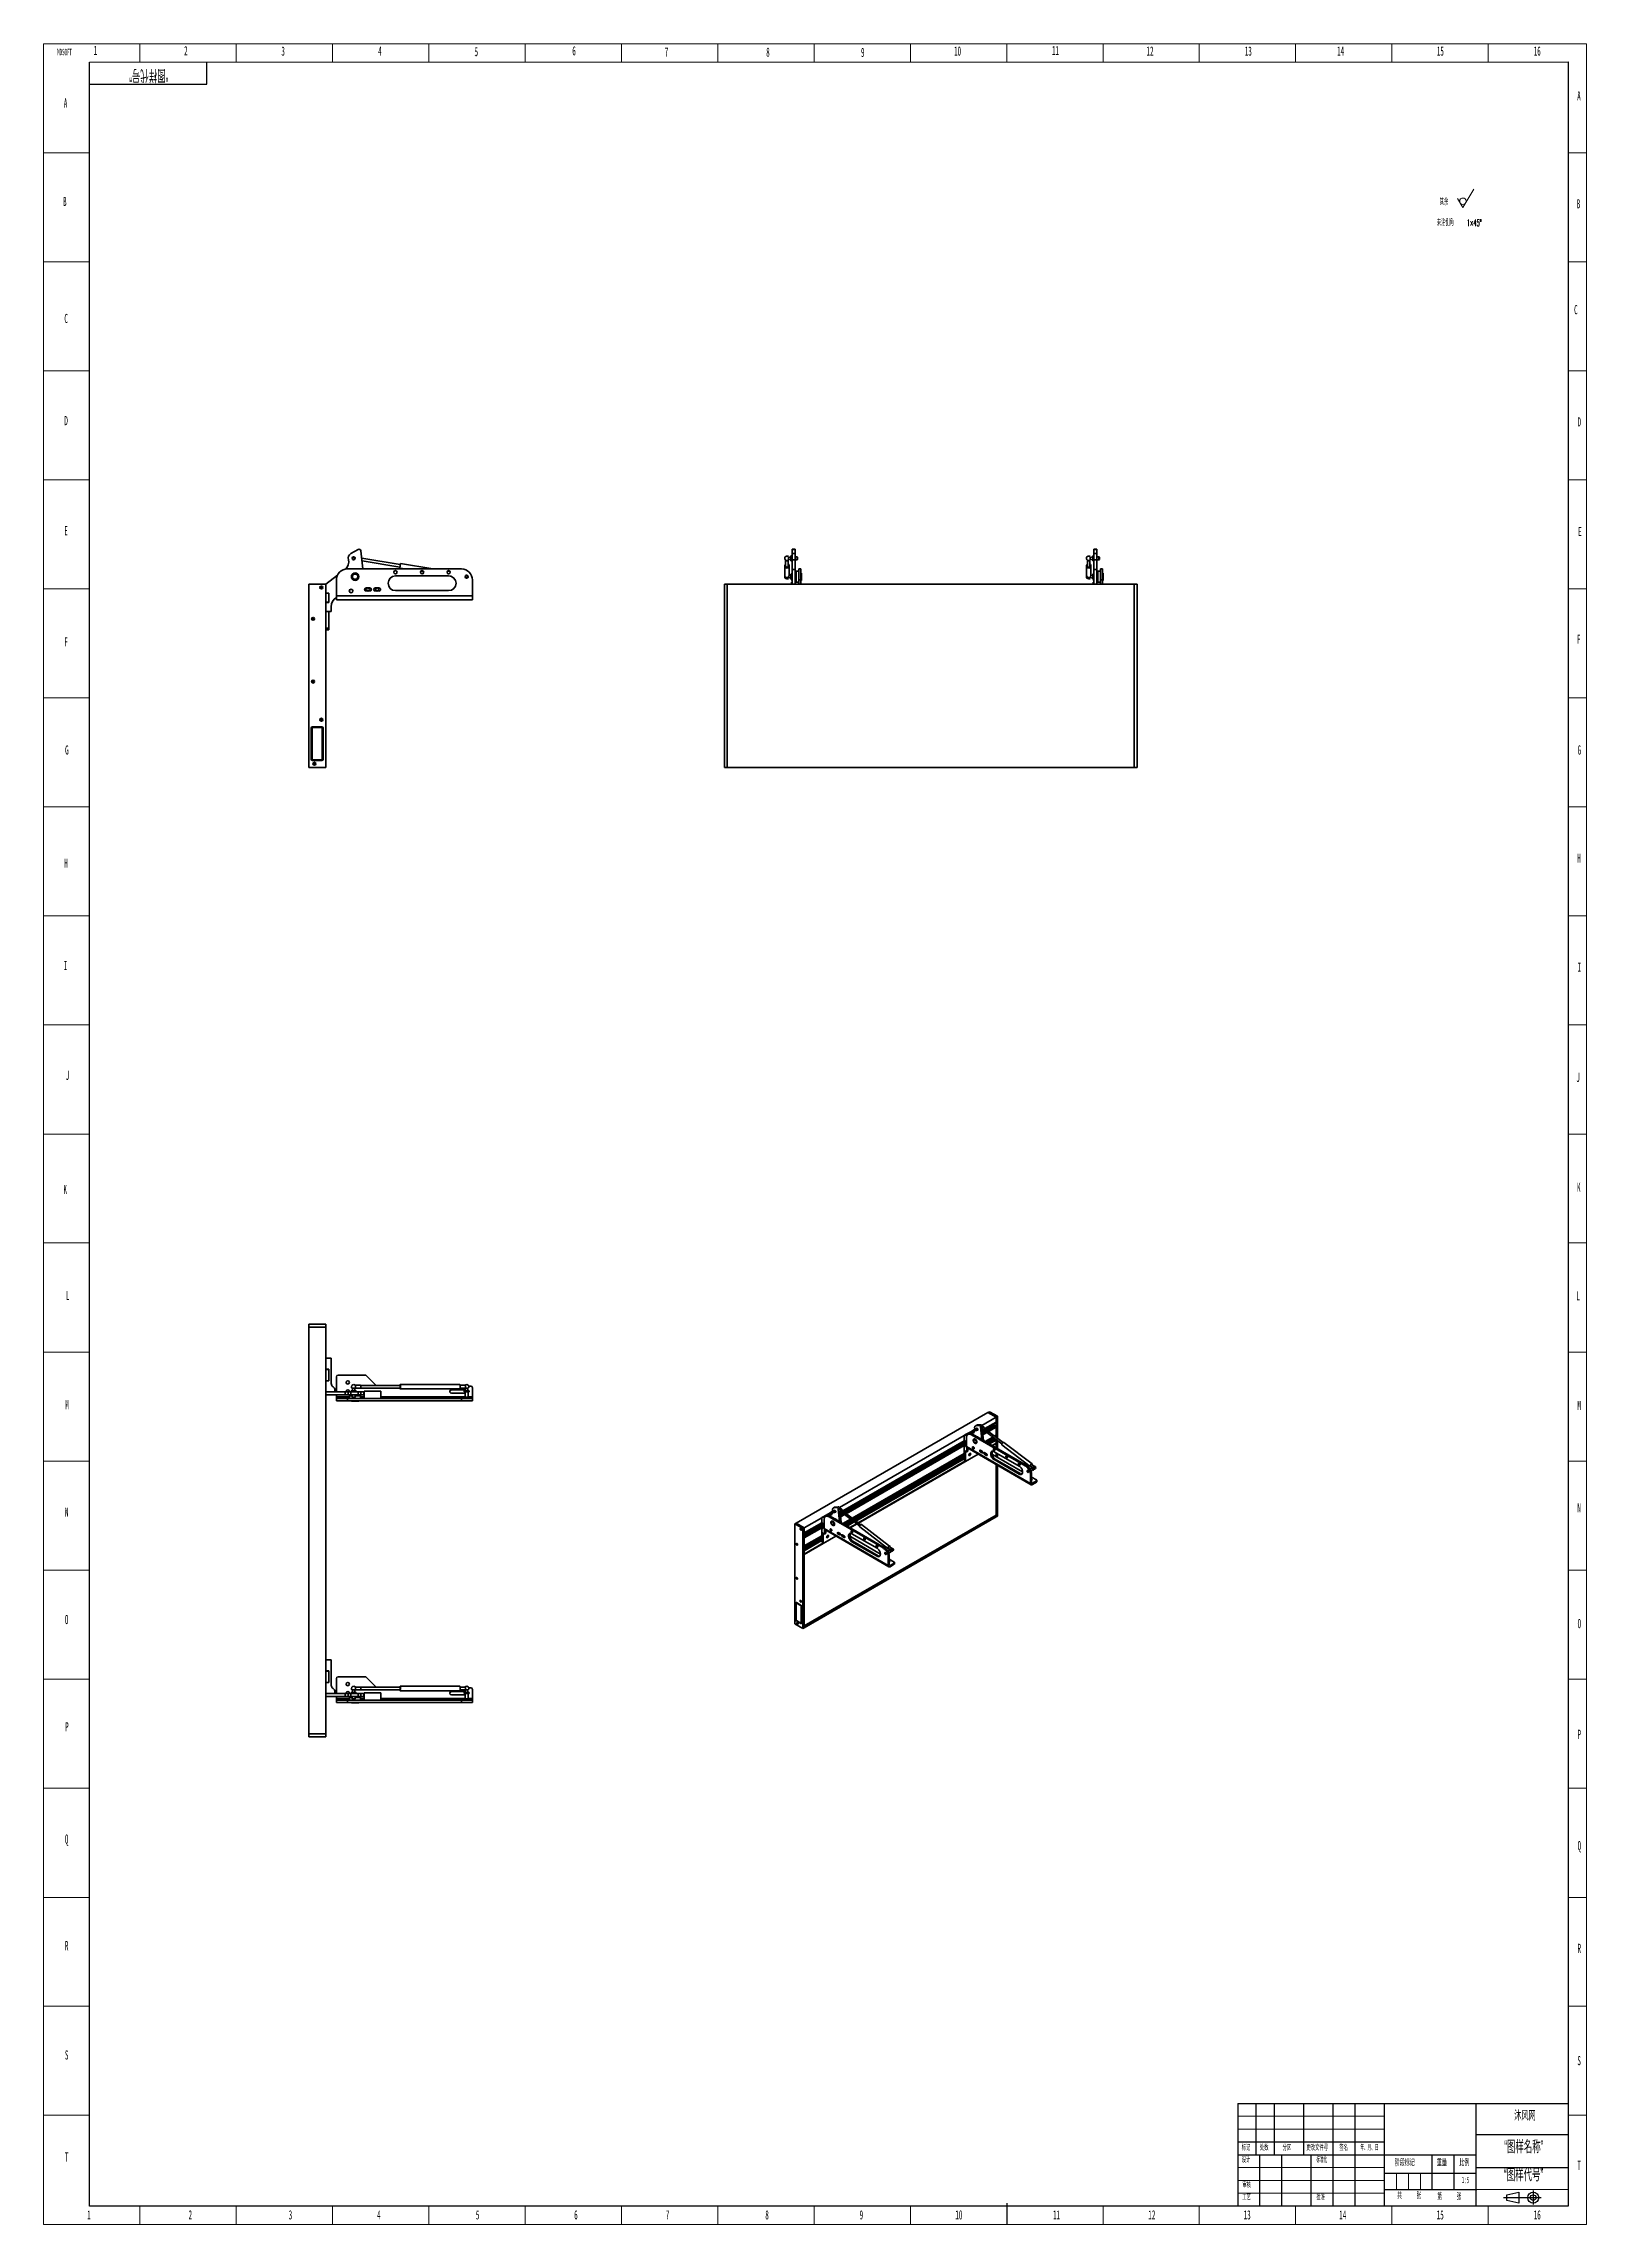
# Model space of a CAD drawing. Header units: millimetres. Extents: x 0 to 841, y 0 to 1189.
import ezdxf

# ---------------------------------------------------------------- set-up
doc = ezdxf.new("R2010")
doc.units = ezdxf.units.MM
doc.header["$PDSIZE"] = -1
doc.layers.add('图形符号', color=7, linetype='Continuous', lineweight=25)
doc.styles.add('SLDTEXTSTYLE0', font='TXT', dxfattribs={"width": 0.469, "bigfont": 'bigfont'})
doc.styles.add('SLDTEXTSTYLE1', font='TXT', dxfattribs={"width": 0.469})
doc.styles.add('SLDTEXTSTYLE2', font='TXT', dxfattribs={"width": 0.56, "bigfont": 'bigfont'})
doc.styles.add('SLDTEXTSTYLE3', font='TXT', dxfattribs={"width": 0.52, "bigfont": 'bigfont'})

msp = doc.modelspace()

# ---------------------------------------------------------------- texts
at = {"color": 7, "linetype": 'Continuous', "lineweight": 0}
for s, insert, char_height, attachment_point, style in [('MDSOFT', (7.4, 1186.2), 3.5, 1, 'SLDTEXTSTYLE1'), ('1', (27.3, 1187.9), 5, 1, 'SLDTEXTSTYLE1'), ('2', (76.6, 1187.7), 5, 1, 'SLDTEXTSTYLE1'), ('3', (129.6, 1187.5), 5, 1, 'SLDTEXTSTYLE1'), ('4', (182.4, 1187.5), 5, 1, 'SLDTEXTSTYLE1'), ('5', (234.9, 1187.2), 5, 1, 'SLDTEXTSTYLE1'), ('6', (288.2, 1187.6), 5, 1, 'SLDTEXTSTYLE1'), ('7', (338.6, 1187), 5, 1, 'SLDTEXTSTYLE1'), ('8', (393.9, 1186.9), 5, 1, 'SLDTEXTSTYLE1'), ('9', (445.6, 1186.8), 5, 1, 'SLDTEXTSTYLE1'), ('10', (496.3, 1187.5), 5, 1, 'SLDTEXTSTYLE1'), ('11', (549.7, 1187.8), 5, 1, 'SLDTEXTSTYLE1'), ('12', (601.2, 1187.5), 5, 1, 'SLDTEXTSTYLE1'), ('13', (654.8, 1187.5), 5, 1, 'SLDTEXTSTYLE1'), ('14', (705.1, 1187.5), 5, 1, 'SLDTEXTSTYLE1'), ('15', (759.5, 1187.5), 5, 1, 'SLDTEXTSTYLE1'), ('16', (812.3, 1187.5), 5, 1, 'SLDTEXTSTYLE1'), ('A', (11, 1159.2), 5, 1, 'SLDTEXTSTYLE1'), ('A', (836, 1163.1), 5, 1, 'SLDTEXTSTYLE1'), ('B', (10.6, 1105.5), 5, 1, 'SLDTEXTSTYLE1'), ('其余', (761.1, 1104.5), 3.5, 1, 'SLDTEXTSTYLE0'), ('B', (835.7, 1104.2), 5, 1, 'SLDTEXTSTYLE1'), ('未注倒角    1×45°', (759.5, 1093.1), 3.5, 1, 'SLDTEXTSTYLE0'), ('C', (834.3, 1046.5), 5, 1, 'SLDTEXTSTYLE1'), ('C', (11.3, 1041.7), 5, 1, 'SLDTEXTSTYLE1'), ('D', (11.3, 986), 5, 1, 'SLDTEXTSTYLE1'), ('D', (836.2, 985.3), 5, 1, 'SLDTEXTSTYLE1'), ('E', (11.3, 926), 5, 1, 'SLDTEXTSTYLE1'), ('E', (836.5, 925.5), 5, 1, 'SLDTEXTSTYLE1'), ('F', (11.3, 865.4), 5, 1, 'SLDTEXTSTYLE1'), ('F', (835.9, 866.8), 5, 1, 'SLDTEXTSTYLE1'), ('G', (11.7, 806.4), 5, 1, 'SLDTEXTSTYLE1'), ('G', (836.2, 806.4), 5, 1, 'SLDTEXTSTYLE1'), ('H', (11.3, 744.7), 5, 1, 'SLDTEXTSTYLE1'), ('H', (836, 747.4), 5, 1, 'SLDTEXTSTYLE1'), ('I', (11, 688.9), 5, 1, 'SLDTEXTSTYLE1'), ('I', (836.2, 688), 5, 1, 'SLDTEXTSTYLE1'), ('J', (12, 629), 5, 1, 'SLDTEXTSTYLE1'), ('J', (835.5, 627.9), 5, 1, 'SLDTEXTSTYLE1'), ('K', (10.8, 566.8), 5, 1, 'SLDTEXTSTYLE1'), ('K', (835.9, 568), 5, 1, 'SLDTEXTSTYLE1'), ('L', (12.1, 509), 5, 1, 'SLDTEXTSTYLE1'), ('L', (835.6, 508.8), 5, 1, 'SLDTEXTSTYLE1'), ('M', (11.8, 449.4), 5, 1, 'SLDTEXTSTYLE1'), ('M', (836.1, 449), 5, 1, 'SLDTEXTSTYLE1'), ('N', (836.1, 393.2), 5, 1, 'SLDTEXTSTYLE1'), ('N', (11.6, 390.8), 5, 1, 'SLDTEXTSTYLE1'), ('O', (11.6, 332.3), 5, 1, 'SLDTEXTSTYLE1'), ('O', (836.2, 330.1), 5, 1, 'SLDTEXTSTYLE1'), ('P', (11.7, 273.8), 5, 1, 'SLDTEXTSTYLE1'), ('P', (836.2, 269.7), 5, 1, 'SLDTEXTSTYLE1'), ('Q', (11.6, 212.6), 5, 1, 'SLDTEXTSTYLE1'), ('Q', (836.2, 209), 5, 1, 'SLDTEXTSTYLE1'), ('R', (11.6, 154.5), 5, 1, 'SLDTEXTSTYLE1'), ('R', (836.2, 153), 5, 1, 'SLDTEXTSTYLE1'), ('S', (11.6, 94.9), 5, 1, 'SLDTEXTSTYLE1'), ('S', (836.1, 91.8), 5, 1, 'SLDTEXTSTYLE1'), ('沐风网', (807.5, 61.6), 5, 2, 'SLDTEXTSTYLE2'), ('T', (11.6, 39.2), 5, 1, 'SLDTEXTSTYLE1'), ('标记', (653.1, 43.3), 3, 1, 'SLDTEXTSTYLE2'), ('设计', (653.1, 36.7), 3, 1, 'SLDTEXTSTYLE2'), ('处数', (663, 43.3), 3, 1, 'SLDTEXTSTYLE2'), ('分区', (675.4, 43.3), 3, 1, 'SLDTEXTSTYLE2'), ('更改文件号', (688.4, 43.3), 3, 1, 'SLDTEXTSTYLE2'), ('标准化', (693.8, 36.7), 3, 1, 'SLDTEXTSTYLE0'), ('签名', (706.3, 43.3), 3, 1, 'SLDTEXTSTYLE2'), ('年、月、日', (717.8, 43.3), 3, 1, 'SLDTEXTSTYLE0'), ('阶段标记', (736.5, 35.3), 3.5, 1, 'SLDTEXTSTYLE2'), ('比例', (771.7, 35.3), 3.5, 1, 'SLDTEXTSTYLE2'), ('“图样名称”', (806.9, 45.8), 7, 2, 'SLDTEXTSTYLE0'), ('重量', (759.5, 35.3), 3.5, 1, 'SLDTEXTSTYLE2'), ('1:5', (775.1, 26), 3.5, 2, 'SLDTEXTSTYLE1'), ('“图样代号”', (806.8, 30.5), 7, 2, 'SLDTEXTSTYLE0'), ('T', (836.1, 34.7), 5, 1, 'SLDTEXTSTYLE1'), ('工艺', (653.4, 16.3), 3, 1, 'SLDTEXTSTYLE2'), ('审核', (653.4, 23), 3, 1, 'SLDTEXTSTYLE2'), ('批准', (693.8, 16.3), 3, 1, 'SLDTEXTSTYLE2'), ('共    张', (737.9, 17.3), 3.5, 1, 'SLDTEXTSTYLE3'), ('第    张', (759.8, 16.8), 3.5, 1, 'SLDTEXTSTYLE3'), ('1', (23.8, 7.7), 5, 1, 'SLDTEXTSTYLE1'), ('2', (79, 7.7), 5, 1, 'SLDTEXTSTYLE1'), ('3', (133.6, 7.7), 5, 1, 'SLDTEXTSTYLE1'), ('4', (181.8, 7.7), 5, 1, 'SLDTEXTSTYLE1'), ('5', (235.6, 7.7), 5, 1, 'SLDTEXTSTYLE1'), ('6', (289.2, 7.7), 5, 1, 'SLDTEXTSTYLE1'), ('7', (339.2, 7.7), 5, 1, 'SLDTEXTSTYLE1'), ('8', (393.4, 7.7), 5, 1, 'SLDTEXTSTYLE1'), ('9', (444.8, 7.7), 5, 1, 'SLDTEXTSTYLE1'), ('10', (497, 7.7), 5, 1, 'SLDTEXTSTYLE1'), ('11', (550.3, 7.7), 5, 1, 'SLDTEXTSTYLE1'), ('12', (602.2, 7.7), 5, 1, 'SLDTEXTSTYLE1'), ('13', (654.2, 7.7), 5, 1, 'SLDTEXTSTYLE1'), ('14', (706.3, 7.7), 5, 1, 'SLDTEXTSTYLE1'), ('15', (759.4, 7.7), 5, 1, 'SLDTEXTSTYLE1'), ('16', (812.3, 7.7), 5, 1, 'SLDTEXTSTYLE1')]:
    msp.add_mtext(s, dxfattribs=dict(at, insert=insert, char_height=char_height, attachment_point=attachment_point, style=style))
at = {"color": 7, "linetype": 'Continuous', "lineweight": 0, "insert": (57.3, 1168.2), "char_height": 7, "attachment_point": 2, "rotation": 180, "style": 'SLDTEXTSTYLE0'}
msp.add_mtext('“图样代号”', dxfattribs=at)

# ---------------------------------------------------------------- blocks, each defined once
blk = doc.blocks.new('SW_SFSYMBOL_0')
at = {"color": 0, "linetype": 'Continuous', "lineweight": 0}
for q in [(-2.94945, 1.49975), (5.8989, 6.4995)]:
    blk.add_line((0, -3.5), q, dxfattribs=at)
blk.add_circle((0, 0), 1.75, dxfattribs=at)

# ---------------------------------------------------------------- linework, layer by layer
at = {"color": 7, "linetype": 'Continuous', "lineweight": 18}
for p, q in [((0, 0), (0, 1189)), ((0, 1189), (841, 1188.9)), ((52.5, 1189), (52.5, 1179)), ((105, 1189), (105, 1179)), ((157.5, 1189), (157.5, 1179)), ((210, 1189), (210, 1179)), ((262.5, 1189), (262.5, 1179)), ((315, 1189), (315, 1179)), ((367.5, 1189), (367.5, 1179)), ((420, 1189), (420, 1179)), ((472.5, 1189), (472.5, 1179)), ((525, 1189), (525, 1179)), ((577.5, 1189), (577.5, 1179)), ((630, 1189), (630, 1179)), ((682.5, 1189), (682.5, 1179)), ((735, 1189), (735, 1179)), ((787.5, 1189), (787.5, 1179)), ((841, 1188.9), (841, 0)), ((25, 1129.5), (0, 1129.5)), ((841, 1129.5), (831, 1129.5)), ((25, 1070.1), (0, 1070.1)), ((841, 1070.1), (831, 1070.1)), ((25, 1010.6), (0, 1010.6)), ((841, 1010.6), (831, 1010.6)), ((25, 951.2), (0, 951.2)), ((841, 951.2), (831, 951.2)), ((25, 891.8), (0, 891.8)), ((841, 891.8), (831, 891.8)), ((25, 832.3), (0, 832.3)), ((841, 832.3), (831, 832.3)), ((25, 772.9), (0, 772.9)), ((841, 772.9), (831, 772.9)), ((25, 713.4), (0, 713.4)), ((841, 713.4), (831, 713.4)), ((25, 654), (0, 654)), ((841, 654), (831, 654)), ((25, 594.5), (0, 594.5)), ((841, 594.5), (831, 594.5)), ((25, 535.1), (0, 535.1)), ((841, 535.1), (831, 535.1)), ((25, 475.6), (0, 475.6)), ((841, 475.6), (831, 475.6)), ((25, 416.1), (0, 416.1)), ((841, 416.1), (831, 416.1)), ((25, 356.7), (0, 356.7)), ((841, 356.7), (831, 356.7)), ((25, 297.2), (0, 297.2)), ((841, 297.2), (831, 297.2)), ((25, 237.8), (0, 237.8)), ((841, 237.8), (831, 237.8)), ((25, 178.3), (0, 178.3)), ((841, 178.3), (831, 178.3)), ((25, 118.9), (0, 118.9)), ((841, 118.9), (831, 118.9)), ((25, 59.5), (0, 59.5)), ((731, 59), (651, 59)), ((651, 52), (731, 52)), ((841, 59.5), (831, 59.5)), ((651, 31), (731, 31)), ((651, 24), (731, 24)), ((737.5, 28), (737.5, 19)), ((744, 28), (744, 19)), ((750.5, 28), (750.5, 19)), ((651, 17), (731, 17)), ((831, 19), (781, 19)), ((841, 0), (0, 0)), ((52.5, 10), (52.5, 0)), ((105, 10), (105, 0)), ((157.5, 10), (157.5, 0)), ((210, 10), (210, 0)), ((262.5, 10), (262.5, 0)), ((315, 10), (315, 0)), ((367.5, 10), (367.5, 0)), ((420, 10), (420, 0)), ((472.5, 10), (472.5, 0)), ((577.5, 10), (577.5, 0)), ((630, 10), (630, 0)), ((682.5, 10), (682.5, 0)), ((735, 10), (735, 0)), ((787.5, 10), (787.5, 0))]:
    msp.add_line(p, q, dxfattribs=at)
at = {"color": 7, "linetype": 'Continuous', "lineweight": 25}
for p, q in [((25, 1179), (831, 1179.2)), ((25, 10), (25, 1179)), ((89, 1167), (89, 1179)), ((831, 1179.2), (831, 10)), ((25, 1167), (89, 1167)), ((651, 66), (831, 66)), ((651, 66), (651, 10)), ((661, 38), (661, 66)), ((671, 38), (671, 66)), ((687, 38), (687, 66)), ((703, 10), (703, 66)), ((715, 10), (715, 66)), ((731, 10), (731, 66)), ((781, 10), (781, 66)), ((781, 49), (831, 49)), ((651, 45), (731, 45)), ((651, 38), (731, 38)), ((663, 10), (663, 38)), ((675, 10), (675, 38)), ((691, 10), (691, 38)), ((731, 38), (781, 38)), ((757, 19), (757, 38)), ((769, 19), (769, 38)), ((731, 28), (781, 28)), ((781, 31), (831, 31)), ((731.3, 19), (781.3, 19)), ((831, 10), (25, 10))]:
    msp.add_line(p, q, dxfattribs=at)
at = {"color": 7, "linetype": 'Continuous', "lineweight": 35}
for p, q in [((171.4, 913.3), (167.5, 911)), ((174.1, 902.6), (172.9, 912.5)), ((194.4, 905), (173.4, 908.4)), ((173.6, 907), (194.2, 903.6)), ((194.1, 903.1), (194.5, 905.5)), ((212.2, 902.6), (194.5, 905.5)), ((404, 904.3), (404, 899)), ((404.5, 907.4), (404.5, 903.9)), ((405.9, 903.9), (405.9, 907.4)), ((406, 909.3), (406, 907.5)), ((407.4, 909.2), (406, 908.8)), ((406, 908), (407.4, 907.6)), ((406.4, 899), (406.4, 904.3)), ((407.4, 909.7), (408, 909.7)), ((407.4, 908.7), (407.4, 909.7)), ((407.4, 907.3), (407.4, 908.7)), ((407.4, 908.7), (408, 908.7)), ((407.4, 907.3), (408, 907.3)), ((407.4, 907.1), (407.4, 907.3)), ((407.4, 907.1), (408, 907.1)), ((409.6, 913.4), (408, 913.4)), ((408, 913.4), (408, 913.3)), ((408, 913.3), (409.6, 913.3)), ((408, 913.3), (408, 911)), ((408, 911), (409.6, 911)), ((408, 911), (408, 907.6)), ((408, 907.6), (409.6, 907.6)), ((408, 907.6), (408, 902.3)), ((409.6, 913.4), (409.6, 913.3)), ((409.6, 913.3), (409.6, 911)), ((409.6, 911), (409.6, 907.6)), ((410.8, 909.2), (409.6, 909.2)), ((409.6, 907.6), (410.8, 907.6)), ((409.6, 907.6), (409.6, 902.3)), ((411, 909), (410.8, 909.2)), ((410.8, 907.6), (410.8, 909.2)), ((410.8, 907.6), (411, 907.8)), ((411, 909), (411, 907.8)), ((568.5, 904.3), (568.5, 899)), ((569, 907.4), (569, 903.9)), ((570.4, 903.9), (570.4, 907.4)), ((570.5, 909.3), (570.5, 907.5)), ((571.9, 909.2), (570.5, 908.8)), ((570.5, 908), (571.9, 907.6)), ((570.9, 899), (570.9, 904.3)), ((571.9, 909.7), (572.5, 909.7)), ((571.9, 908.7), (571.9, 909.7)), ((571.9, 907.3), (571.9, 908.7)), ((571.9, 908.7), (572.5, 908.7)), ((571.9, 907.3), (572.5, 907.3)), ((571.9, 907.1), (571.9, 907.3)), ((571.9, 907.1), (572.5, 907.1)), ((574.1, 913.4), (572.5, 913.4)), ((572.5, 913.4), (572.5, 913.3)), ((572.5, 913.3), (574.1, 913.3)), ((572.5, 913.3), (572.5, 911)), ((572.5, 911), (574.1, 911)), ((572.5, 911), (572.5, 907.6)), ((572.5, 907.6), (574.1, 907.6)), ((572.5, 907.6), (572.5, 902.3)), ((574.1, 913.4), (574.1, 913.3)), ((574.1, 913.3), (574.1, 911)), ((574.1, 911), (574.1, 907.6)), ((575.3, 909.2), (574.1, 909.2)), ((574.1, 907.6), (575.3, 907.6)), ((574.1, 907.6), (574.1, 902.3)), ((575.5, 909), (575.3, 909.2)), ((575.3, 907.6), (575.3, 909.2)), ((575.3, 907.6), (575.5, 907.8)), ((575.5, 909), (575.5, 907.8)), ((144.6, 894.4), (153.8, 894.4)), ((144.6, 794.4), (144.6, 894.4)), ((151.1, 892.1), (151.1, 892.2)), ((151.7, 892.2), (151.7, 892.1)), ((160.2, 899.2), (153.8, 894.4)), ((153.8, 894.4), (153.8, 794.4)), ((153.8, 894.4), (153.8, 894.4)), ((159.6, 888), (159.6, 896.6)), ((165.6, 902.6), (227.8, 902.6)), ((175.8, 892.3), (177.8, 892.3)), ((180.8, 892.3), (182.8, 892.3)), ((191.8, 898.8), (220.8, 898.8)), ((194.1, 903.1), (197.3, 902.6)), ((205.5, 901.3), (207.2, 901)), ((221.7, 901.1), (220.1, 901.4)), ((220.7, 898.8), (222.2, 898.6)), ((233.8, 896.6), (233.8, 888)), ((371.1, 894.4), (372.7, 894.4)), ((371.1, 794.4), (371.1, 894.4)), ((372.7, 794.4), (372.7, 894.4)), ((372.7, 894.4), (594.5, 894.4)), ((389.6, 894.4), (389.6, 894.4)), ((389.6, 894.4), (395.6, 894.4)), ((395.6, 894.4), (395.6, 894.4)), ((395.6, 894.4), (401.9, 894.4)), ((395.6, 894.4), (395.6, 894.4)), ((395.6, 894.4), (395.6, 894.4)), ((401.9, 894.4), (401.9, 894.4)), ((401.9, 894.4), (402, 894.4)), ((402, 894.4), (402, 894.4)), ((402, 894.4), (408, 894.4)), ((406, 898.1), (406, 898.2)), ((406, 898.1), (406, 897.5)), ((406, 898), (407.4, 897.6)), ((407.4, 899.2), (406.4, 898.9)), ((407.4, 899.7), (407.9, 899.7)), ((407.4, 898.7), (407.4, 899.7)), ((407.4, 898.7), (407.9, 898.7)), ((407.4, 897.3), (407.4, 898.7)), ((407.4, 897.3), (407.9, 897.3)), ((407.4, 897.1), (407.4, 897.3)), ((407.4, 897.1), (407.9, 897.1)), ((407.6, 894.4), (407.6, 895.4)), ((407.6, 895.4), (408, 895.4)), ((408, 900.4), (407.9, 900.4)), ((407.9, 900.4), (407.9, 898.4)), ((407.9, 898.4), (407.9, 896.4)), ((407.9, 896.4), (408, 896.4)), ((408, 902.3), (409.6, 902.3)), ((408, 902.3), (408, 894.4)), ((408, 894.4), (409.6, 894.4)), ((408, 894.4), (408, 894.4)), ((409.6, 902.3), (409.6, 894.4)), ((410.2, 901.4), (409.6, 900.8)), ((409.6, 896), (410.2, 895.4)), ((409.6, 895.4), (410.2, 895.4)), ((409.6, 894.4), (409.6, 894.4)), ((411.6, 901.4), (410.2, 901.4)), ((410.2, 901.4), (410.2, 898.4)), ((410.2, 898.4), (410.2, 895.4)), ((410.2, 895.4), (411.6, 895.4)), ((412.8, 902.6), (411.6, 902.6)), ((411.6, 896.6), (411.6, 902.6)), ((412.8, 896.6), (411.6, 896.6)), ((411.6, 894.4), (411.6, 896.6)), ((412.8, 896.6), (412.8, 902.6)), ((413.1, 900.4), (412.8, 900.4)), ((412.8, 894.4), (412.8, 896.6)), ((412.8, 896.4), (413.1, 896.4)), ((413.1, 900.4), (413.1, 898.4)), ((413.1, 898.4), (413.1, 896.4)), ((554.1, 894.4), (554.1, 894.4)), ((554.1, 894.4), (560.1, 894.4)), ((560.1, 894.4), (560.1, 894.4)), ((560.1, 894.4), (566.4, 894.4)), ((560.1, 894.4), (560.1, 894.4)), ((560.1, 894.4), (560.1, 894.4)), ((566.4, 894.4), (566.4, 894.4)), ((566.4, 894.4), (566.5, 894.4)), ((566.5, 894.4), (566.5, 894.4)), ((566.5, 894.4), (572.5, 894.4)), ((570.5, 898.1), (570.5, 898.2)), ((570.5, 898.1), (570.5, 897.5)), ((570.5, 898), (571.9, 897.6)), ((571.9, 899.2), (570.9, 898.9)), ((571.9, 899.7), (572.4, 899.7)), ((571.9, 898.7), (571.9, 899.7)), ((571.9, 897.3), (571.9, 898.7)), ((571.9, 898.7), (572.4, 898.7)), ((571.9, 897.3), (572.4, 897.3)), ((571.9, 897.1), (571.9, 897.3)), ((571.9, 897.1), (572.4, 897.1)), ((572.1, 895.4), (572.5, 895.4)), ((572.1, 894.4), (572.1, 895.4)), ((572.5, 900.4), (572.4, 900.4)), ((572.4, 900.4), (572.4, 898.4)), ((572.4, 898.4), (572.4, 896.4)), ((572.4, 896.4), (572.5, 896.4)), ((572.5, 902.3), (574.1, 902.3)), ((572.5, 902.3), (572.5, 894.4)), ((572.5, 894.4), (574.1, 894.4)), ((572.5, 894.4), (572.5, 894.4)), ((574.1, 902.3), (574.1, 894.4)), ((574.7, 901.4), (574.1, 900.8)), ((574.1, 896), (574.7, 895.4)), ((574.1, 895.4), (576.1, 895.4)), ((574.1, 894.4), (574.1, 894.4)), ((576.1, 901.4), (574.7, 901.4)), ((574.7, 901.4), (574.7, 898.4)), ((574.7, 898.4), (574.7, 895.4)), ((574.7, 895.4), (576.1, 895.4)), ((577.3, 902.6), (576.1, 902.6)), ((576.1, 896.6), (576.1, 902.6)), ((577.3, 896.6), (576.1, 896.6)), ((576.1, 894.4), (576.1, 896.6)), ((577.3, 896.6), (577.3, 902.6)), ((577.6, 900.4), (577.3, 900.4)), ((577.3, 894.4), (577.3, 896.6)), ((577.3, 896.4), (577.6, 896.4)), ((577.6, 900.4), (577.6, 898.4)), ((577.6, 898.4), (577.6, 896.4)), ((594.5, 794.4), (594.5, 894.4)), ((596.1, 894.4), (594.5, 894.4)), ((596.1, 794.4), (596.1, 894.4)), ((153.8, 889.4), (155.4, 889.4)), ((153.8, 889.4), (155.4, 889.4)), ((153.8, 884.5), (155.4, 884.5)), ((155.4, 884.4), (153.8, 884.4)), ((155.4, 889.4), (155.4, 884.5)), ((155.4, 889.4), (155.4, 884.4)), ((156.8, 879.4), (156.8, 882)), ((159.6, 885.8), (159.6, 888)), ((159.6, 888), (233.8, 888)), ((159.6, 885.8), (233.8, 885.8)), ((166.8, 891.2), (167.6, 891.6)), ((177.8, 890.6), (175.8, 890.6)), ((182.8, 890.6), (180.8, 890.6)), ((220.8, 890.8), (191.8, 890.8)), ((233.8, 888), (233.8, 885.8)), ((146.6, 875.6), (146.6, 875.7)), ((147.2, 875.7), (147.2, 875.6)), ((153.8, 879.4), (155.4, 879.4)), ((153.8, 879.4), (156.8, 879.4)), ((153.8, 870.4), (155.4, 870.4)), ((153.8, 869.4), (155.4, 869.4)), ((155.4, 879.4), (155.4, 870.4)), ((155.4, 879.4), (155.4, 879.4)), ((155.4, 870.4), (155.4, 869.4)), ((146.6, 840.8), (146.6, 840.9)), ((147.2, 840.9), (147.2, 840.8)), ((145.9, 798.8), (145.9, 816)), ((146.3, 798.8), (146.3, 816)), ((146.5, 816.6), (151.7, 816.6)), ((146.5, 816.2), (151.7, 816.2)), ((151.1, 820), (151.1, 820.1)), ((151.7, 820.1), (151.7, 820)), ((151.9, 816), (151.9, 798.8)), ((152.3, 816), (152.3, 798.8)), ((151.7, 798.6), (146.5, 798.6)), ((151.7, 798.2), (146.5, 798.2)), ((147.3, 796.6), (147.3, 796.7)), ((147.9, 796.7), (147.9, 796.6)), ((153.8, 794.4), (144.6, 794.4)), ((371.1, 794.4), (372.7, 794.4)), ((372.7, 794.4), (594.5, 794.4)), ((596.1, 794.4), (594.5, 794.4)), ((144.6, 490.8), (144.6, 489.2)), ((144.6, 490.8), (153.8, 490.8)), ((144.6, 489.2), (144.6, 267.4)), ((144.6, 489.2), (153.8, 489.2)), ((153.8, 490.8), (153.8, 489.2)), ((153.8, 489.2), (153.8, 472.3)), ((153.8, 472.3), (153.8, 466.3)), ((156.8, 472.3), (153.8, 472.3)), ((153.8, 466.3), (153.8, 466.2)), ((153.8, 466.3), (155.4, 466.3)), ((153.8, 466.2), (155.4, 466.2)), ((153.8, 466.2), (153.8, 459.9)), ((155.4, 466.3), (155.4, 459.9)), ((155.4, 466.2), (155.4, 459.9)), ((156.8, 458.4), (156.8, 472.3)), ((153.8, 459.9), (153.8, 459.9)), ((153.8, 459.9), (155.4, 459.9)), ((155.4, 459.9), (153.8, 459.9)), ((153.8, 459.9), (153.8, 453.9)), ((153.8, 453.9), (153.8, 452.3)), ((164.3, 453.9), (153.8, 453.9)), ((153.8, 452.3), (153.8, 307.8)), ((164.3, 452.3), (153.8, 452.3)), ((158.8, 453.9), (158.8, 454.9)), ((159.6, 453.9), (159.6, 462.1)), ((159.6, 451.3), (159.6, 452.3)), ((160.6, 463.1), (175.2, 463.1)), ((164.3, 453.9), (164.3, 452.3)), ((166, 453.9), (164.3, 453.9)), ((166, 452.3), (164.3, 452.3)), ((166, 453.9), (166, 452.3)), ((167.5, 453.9), (166, 453.9)), ((167.5, 452.3), (166, 452.3)), ((167.4, 452.3), (166.8, 451.7)), ((167.5, 453.9), (167.5, 452.3)), ((171.4, 453.9), (167.5, 453.9)), ((171.4, 452.3), (167.5, 452.3)), ((167.6, 454.5), (167.6, 453.9)), ((167.6, 454.5), (168.5, 454.5)), ((169.9, 455.9), (168.1, 455.9)), ((168.6, 455.9), (168.2, 454.5)), ((168.2, 452.3), (168.2, 451.1)), ((168.5, 454.5), (168.5, 453.9)), ((168.5, 454.5), (169.9, 454.5)), ((169.8, 454.5), (169.4, 455.9)), ((169.8, 451.1), (169.8, 452.3)), ((172.8, 457.5), (169.9, 457.5)), ((169.9, 455.9), (172.8, 455.9)), ((169.9, 454.5), (169.9, 453.9)), ((169.9, 454.5), (170.4, 454.5)), ((170.4, 454.5), (170.4, 453.9)), ((171.8, 454), (170.4, 454)), ((171.4, 453.9), (171.4, 452.3)), ((172.9, 453.9), (171.4, 453.9)), ((172.9, 452.3), (171.4, 452.3)), ((171.8, 453.9), (171.8, 454)), ((172.8, 451.7), (172.2, 452.3)), ((194.4, 457.4), (172.8, 457.4)), ((172.8, 456), (194.4, 456)), ((172.9, 453.9), (172.9, 452.3)), ((174.5, 453.9), (172.9, 453.9)), ((174.5, 452.3), (172.9, 452.3)), ((174.5, 453.9), (174.5, 452.3)), ((174.6, 453.9), (174.5, 453.9)), ((174.6, 452.3), (174.5, 452.3)), ((174.6, 452.3), (174.6, 453.9)), ((174.8, 454.3), (174.8, 450.3)), ((174.8, 454.3), (183.8, 454.3)), ((175.9, 462.8), (181.3, 457.4)), ((183.8, 454.3), (183.8, 450.3)), ((226.9, 457.9), (194.3, 457.9)), ((194.3, 455.5), (226.9, 455.5)), ((229.3, 455), (222.3, 455)), ((222.3, 453.2), (229.3, 453.2)), ((229.8, 457.5), (227, 457.5)), ((227, 455.9), (229.8, 455.9)), ((229.2, 454.5), (229.2, 453.9)), ((229.2, 454.5), (230.1, 454.5)), ((229.2, 453.9), (230.1, 453.9)), ((230.2, 455.9), (229.8, 454.5)), ((229.8, 455.9), (229.9, 455.9)), ((229.8, 453.9), (229.8, 451.1)), ((231.5, 455.9), (229.9, 455.9)), ((230.1, 454.5), (230.1, 453.9)), ((230.1, 454.5), (231.5, 454.5)), ((230.1, 453.9), (231.5, 453.9)), ((231.4, 454.5), (231, 455.9)), ((231.4, 451.1), (231.4, 453.9)), ((231.5, 454.5), (231.5, 453.9)), ((231.5, 454.5), (232, 454.5)), ((231.5, 453.9), (232, 453.9)), ((231.8, 457.1), (232.8, 457.1)), ((232, 454.5), (232, 453.9)), ((233.8, 456.1), (233.8, 451.3)), ((159.6, 451.3), (159.6, 450.3)), ((159.6, 449.1), (159.6, 450.3)), ((159.6, 450.3), (165.6, 450.3)), ((159.6, 449.1), (165.6, 449.1)), ((165.6, 449.1), (165.6, 450.3)), ((165.6, 450.3), (227.8, 450.3)), ((165.6, 449.1), (227.8, 449.1)), ((166.8, 451.7), (166.8, 450.3)), ((168.2, 451.7), (166.8, 451.7)), ((167.8, 449.1), (167.8, 448.8)), ((171.8, 448.8), (167.8, 448.8)), ((168.2, 451.1), (168.4, 450.9)), ((168.2, 451.1), (169.8, 451.1)), ((169.6, 450.9), (168.4, 450.9)), ((169.6, 450.9), (169.8, 451.1)), ((172.8, 451.7), (169.8, 451.7)), ((171.8, 448.8), (171.8, 449.1)), ((172.8, 450.3), (172.8, 451.7)), ((227.8, 449.1), (227.8, 450.3)), ((227.8, 450.3), (233.8, 450.3)), ((227.8, 449.1), (233.8, 449.1)), ((229.8, 451.1), (230, 450.9)), ((229.8, 451.1), (231.4, 451.1)), ((230, 450.9), (230, 450.9)), ((231.2, 450.9), (230, 450.9)), ((231.2, 450.9), (231.4, 451.1)), ((233.8, 450.3), (233.8, 451.3)), ((233.8, 449.1), (233.8, 450.3)), ((514.8, 442.6), (410.3, 382.3)), ((519.2, 440.1), (511.4, 435.6)), ((515.6, 443.1), (514.8, 442.6)), ((514.8, 442.6), (519.2, 440.1)), ((515.6, 443.1), (519.9, 440.6)), ((519.9, 440.6), (519.2, 440.1)), ((519.2, 440.1), (519.2, 437.4)), ((519.2, 440.1), (519.2, 429.2)), ((519.9, 440.6), (519.9, 428.6)), ((501.8, 430.1), (433.8, 390.9)), ((503.9, 430.7), (501.8, 430.1)), ((502.5, 430.6), (501.8, 430.1)), ((501.8, 430.1), (501.8, 427.4)), ((505.4, 432.2), (502.5, 430.6)), ((507.3, 431.9), (502.5, 430.6)), ((503, 424.2), (503, 428.9)), ((504.4, 431), (503.8, 430.7)), ((507.6, 433.5), (505.4, 432.2)), ((505.4, 432.2), (506.1, 431.8)), ((505.4, 432.2), (505.4, 432.2)), ((506.1, 431.8), (505.4, 432.2)), ((506.7, 431.6), (505.5, 431.2)), ((505.8, 430.5), (506.4, 430.8)), ((505.8, 430.5), (535.1, 413.6)), ((507.6, 432.6), (506.1, 431.8)), ((507.6, 432.6), (506.1, 431.8)), ((506.4, 430.8), (535.7, 413.9)), ((507.3, 428.3), (507, 428.2)), ((508.7, 435.8), (507.9, 435.3)), ((508, 433.5), (508, 433.4)), ((508.8, 434.1), (508.1, 433.8)), ((509, 435.9), (508.2, 435.4)), ((510.1, 435.6), (508.2, 435.4)), ((508.3, 432.9), (508.4, 432.9)), ((508.6, 432.8), (509.3, 433.2)), ((510.8, 436), (509, 435.9)), ((509.3, 429.3), (509, 429.4)), ((510.8, 436), (510.1, 435.6)), ((511.5, 435.2), (510.8, 434.8)), ((511.4, 427.9), (510.8, 434.8)), ((512.3, 427.4), (511.5, 435.2)), ((512.6, 434.8), (511.6, 435.3)), ((513.1, 433.9), (511.7, 435)), ((511.7, 433.6), (512.5, 433)), ((511.7, 433.4), (511.9, 433.5)), ((512, 430.8), (512, 433.4)), ((512.1, 433.3), (512, 433.2)), ((512.3, 433.1), (512, 432.9)), ((512.4, 433.1), (512, 432.8)), ((512.7, 433), (512, 432.6)), ((512.9, 432.8), (512, 432.2)), ((513.1, 432.7), (512, 432)), ((513.2, 432.6), (512, 431.8)), ((513.4, 432.4), (512, 431.5)), ((513.9, 432), (512, 430.9)), ((514.2, 431.8), (512, 430.5)), ((512.2, 434.5), (512.6, 434.8)), ((512.5, 433.1), (522.4, 425.5)), ((512.6, 434.3), (512.6, 434.8)), ((519.2, 437.4), (513.1, 433.9)), ((523, 426.3), (513.1, 433.8)), ((517.4, 429.3), (513.2, 426.9)), ((518.8, 436.9), (513.3, 433.7)), ((517.2, 435.8), (513.3, 433.6)), ((517.9, 436), (513.5, 433.5)), ((517.7, 429.1), (513.5, 426.7)), ((517.2, 428.8), (513.6, 426.7)), ((518.2, 435.8), (513.8, 433.3)), ((517.9, 428.9), (513.8, 426.6)), ((518.2, 435.6), (513.9, 433.2)), ((518.6, 435.7), (514.1, 433.1)), ((518.2, 428.7), (514.1, 426.4)), ((518.8, 435.5), (514.3, 432.9)), ((518.2, 428.6), (514.3, 426.3)), ((518.5, 428.5), (514.4, 426.2)), ((518.7, 428.3), (514.7, 426)), ((518.8, 434.8), (514.8, 432.5)), ((519.2, 434.6), (515.1, 432.3)), ((517.2, 436), (517.2, 435.8)), ((517.2, 435.8), (517.4, 435.7)), ((517.2, 428.9), (517.2, 428.8)), ((517.2, 428.8), (517.4, 428.6)), ((517.9, 436), (518.2, 435.8)), ((518.2, 435.8), (518.2, 435.6)), ((518.2, 435.6), (518.4, 435.5)), ((518.2, 428.7), (518.2, 428.6)), ((518.2, 428.6), (518.4, 428.5)), ((519.2, 430.3), (518.3, 429.8)), ((518.8, 429.8), (518.5, 429.7)), ((518.6, 435.7), (518.8, 435.5)), ((518.8, 437.2), (518.8, 436.9)), ((518.8, 435.5), (518.8, 434.8)), ((518.8, 434.8), (519.2, 434.6)), ((518.8, 430.1), (518.8, 429.8)), ((518.8, 428.2), (518.8, 427.8)), ((519.2, 434.6), (519.2, 430.3)), ((501.8, 427.3), (435.6, 389.1)), ((501.8, 427.1), (435.7, 388.9)), ((501.8, 426.9), (435.8, 388.9)), ((501.8, 426.7), (436, 388.7)), ((501.8, 426.3), (436.2, 388.5)), ((501.8, 426.1), (436.4, 388.4)), ((501.8, 426), (436.5, 388.3)), ((501.8, 425.6), (436.8, 388.1)), ((501.8, 425), (437.3, 387.7)), ((501.8, 424.6), (437.5, 387.5)), ((501.8, 420.3), (440.8, 385)), ((501.8, 420), (441, 384.9)), ((501.8, 419.9), (441.1, 384.8)), ((501.8, 419.6), (441.3, 384.7)), ((501.8, 419.3), (441.5, 384.5)), ((501.8, 419.1), (441.7, 384.4)), ((501.8, 418.9), (441.8, 384.3)), ((501.8, 418.6), (442, 384.1)), ((501.8, 417.9), (442.5, 383.7)), ((501.8, 417.5), (442.8, 383.5)), ((502.6, 416.3), (444.1, 382.5)), ((502.6, 416.3), (444.1, 382.5)), ((502.7, 416.3), (444.1, 382.5)), ((509.4, 420), (444.2, 382.4)), ((501.8, 427.4), (502.5, 426.9)), ((501.8, 427.4), (501.8, 424.7)), ((501.8, 427.4), (501.8, 427.4)), ((501.8, 427.4), (502.5, 427)), ((501.8, 424.7), (502.5, 424.3)), ((502.5, 424.3), (501.8, 424.7)), ((501.8, 424.7), (501.8, 422)), ((501.8, 424.7), (501.8, 424.7)), ((501.8, 422), (501.8, 421.9)), ((501.8, 422), (503.2, 421.1)), ((501.8, 421.9), (502.5, 421.5)), ((501.8, 421.9), (501.8, 417.1)), ((501.8, 417.1), (502.5, 416.6)), ((501.9, 416.8), (502.7, 416.3)), ((502.5, 427), (502.5, 424.3)), ((502.5, 426.9), (502.5, 424.3)), ((502.5, 421.5), (502.5, 416.6)), ((502.5, 421.5), (502.5, 421.5)), ((503, 424.2), (538, 404)), ((503, 416.4), (509.4, 420)), ((503.9, 423), (503.2, 422.5)), ((503.2, 421.1), (503.2, 422.5)), ((503.9, 421.6), (503.2, 421.1)), ((503.3, 423.5), (538.3, 403.3)), ((503.9, 423), (503.9, 423.2)), ((503.9, 421.6), (503.9, 423)), ((508.3, 425.8), (508.6, 426)), ((510.6, 422.1), (511.6, 421.6)), ((510.6, 421.2), (511.2, 421.5)), ((511.6, 420.6), (510.6, 421.2)), ((511.9, 421.1), (511.2, 421.5)), ((513, 420.7), (513.9, 420.2)), ((513, 419.8), (513.6, 420.1)), ((513.9, 419.3), (513, 419.8)), ((514.3, 419.7), (513.6, 420.1)), ((518.8, 427.8), (515.3, 425.7)), ((519.2, 427.6), (515.6, 425.5)), ((519.2, 425.9), (517.1, 424.7)), ((519, 425.8), (517.1, 424.7)), ((519, 425.7), (517.1, 424.6)), ((517.1, 421.5), (517.1, 420)), ((519.2, 425.7), (517.3, 424.6)), ((517.3, 419.7), (533.7, 410.3)), ((518.2, 421.3), (531.8, 413.4)), ((518.2, 417), (518.7, 417.3)), ((531.8, 409.1), (518.2, 417)), ((532.4, 409.4), (518.7, 417.3)), ((518.8, 427.8), (519.2, 427.6)), ((519.2, 425.9), (519, 425.8)), ((519, 425.8), (519, 425.7)), ((519.2, 425.7), (519, 425.7)), ((519.2, 428), (519.2, 423.5)), ((519.2, 427.6), (519.2, 425.9)), ((519.2, 423.5), (519.2, 425.7)), ((519.2, 418.7), (519.2, 420.7)), ((519.9, 427.4), (519.9, 423)), ((519.9, 420.3), (519.9, 418.2)), ((522.4, 425.1), (537.8, 413.3)), ((538.8, 414.6), (523.4, 426.3)), ((519.2, 386.7), (519.2, 414.4)), ((519.2, 414.4), (519.2, 385.7)), ((519.9, 413.9), (519.9, 386.1)), ((531.8, 409.1), (532.4, 409.4)), ((535.1, 413.6), (535.7, 413.9)), ((538.5, 412.3), (537.7, 411.9)), ((538, 413.5), (539.2, 412.6)), ((538, 408.7), (538.5, 409)), ((538, 408.7), (538, 404)), ((538.5, 404.3), (538, 404)), ((538.1, 412.3), (538.5, 412.7)), ((538.1, 412.1), (538.1, 412.3)), ((538.1, 410.9), (539, 411.4)), ((538.8, 412.9), (538.5, 412.7)), ((538.5, 412.7), (539.1, 412.2)), ((538.5, 409), (538.5, 404.3)), ((538.5, 407.5), (541.3, 405.9)), ((538.6, 406.3), (538.5, 406.3)), ((539.9, 413.4), (538.6, 414.4)), ((539, 411), (538.7, 411.2)), ((538.8, 414.3), (538.8, 414.2)), ((538.8, 412.9), (539.4, 412.4)), ((539.4, 411.3), (539, 411)), ((539.2, 411.2), (539, 411)), ((541.3, 405.4), (539, 404.1)), ((541.3, 404.7), (539, 403.4)), ((539.4, 412.4), (539.1, 412.2)), ((539.1, 412.2), (539.4, 411.3)), ((539.6, 412.6), (539.2, 412.6)), ((539.7, 411.5), (539.2, 411.2)), ((539.3, 412.7), (539.3, 412.9)), ((539.3, 412.6), (539.3, 412.7)), ((539.4, 412.4), (539.7, 411.5)), ((539.7, 411.5), (539.4, 411.3)), ((539.6, 411.9), (539.8, 412.2)), ((541.3, 404.7), (541.3, 405.4)), ((541.5, 405), (541.5, 405.6)), ((539, 404.1), (539, 403.4)), ((409.5, 381.9), (410.3, 382.3)), ((409.5, 381.9), (413.9, 379.4)), ((409.5, 327.4), (409.5, 381.9)), ((410.3, 382.3), (414.6, 379.8)), ((414.6, 326.3), (519.2, 386.7)), ((519.2, 386.6), (414.6, 326.2)), ((519.2, 385.7), (414.6, 325.3)), ((424.2, 385.3), (414.6, 379.8)), ((424.2, 382.6), (414.6, 377)), ((424.2, 382.3), (414.6, 376.7)), ((424.2, 382.2), (414.6, 376.6)), ((424.2, 381.9), (414.6, 376.4)), ((424.2, 381.6), (414.6, 376)), ((424.2, 381.4), (414.6, 375.8)), ((424.2, 381.2), (414.6, 375.6)), ((424.2, 380.9), (414.6, 375.3)), ((426.3, 386), (424.2, 385.4)), ((425, 385.8), (424.2, 385.4)), ((424.2, 385.4), (424.2, 382.6)), ((424.2, 382.6), (425, 382.2)), ((424.2, 382.6), (424.2, 379.9)), ((424.2, 382.6), (424.2, 382.6)), ((424.2, 382.6), (425, 382.2)), ((427.8, 387.4), (425, 385.8)), ((429.7, 387.2), (425, 385.8)), ((425, 382.2), (425, 379.5)), ((425, 382.2), (425, 379.5)), ((425.5, 379.4), (425.5, 384.1)), ((426.8, 386.3), (426.3, 385.9)), ((430.1, 388.8), (427.8, 387.4)), ((427.8, 387.4), (428.6, 387)), ((427.8, 387.4), (427.8, 387.4)), ((428.6, 387), (427.8, 387.4)), ((429.2, 386.8), (427.9, 386.4)), ((428.3, 385.7), (428.8, 386.1)), ((428.3, 385.7), (457.6, 368.8)), ((430.1, 387.9), (428.6, 387)), ((430.1, 387.9), (428.6, 387)), ((428.8, 386.1), (458.2, 369.1)), ((429.7, 383.6), (429.5, 383.4)), ((431.1, 391), (430.4, 390.6)), ((430.4, 388.7), (430.4, 388.6)), ((431.2, 389.4), (430.6, 389)), ((431.4, 391.1), (430.7, 390.7)), ((432.5, 390.8), (430.7, 390.7)), ((430.7, 388.1), (430.8, 388.1)), ((430.8, 381.1), (431.1, 381.2)), ((431.1, 388.1), (431.8, 388.4)), ((433.3, 391.3), (431.4, 391.1)), ((431.8, 384.5), (431.5, 384.7)), ((433.3, 391.3), (432.5, 390.8)), ((434, 390.5), (433.2, 390)), ((433.9, 383.2), (433.2, 390)), ((434.7, 382.7), (434, 390.5)), ((435.1, 390), (434.1, 390.6)), ((434.1, 388.9), (434.9, 388.3)), ((435.6, 389.1), (434.2, 390.2)), ((434.2, 388.6), (434.3, 388.7)), ((434.4, 386.1), (434.4, 388.7)), ((434.6, 388.5), (434.4, 388.4)), ((434.8, 388.4), (434.4, 388.2)), ((434.9, 388.3), (434.4, 388.1)), ((435.1, 388.2), (434.4, 387.8)), ((435.4, 388), (434.4, 387.5)), ((435.5, 387.9), (434.4, 387.2)), ((435.6, 387.8), (434.4, 387.1)), ((435.9, 387.6), (434.4, 386.8)), ((436.4, 387.2), (434.4, 386.1)), ((436.7, 387), (434.4, 385.7)), ((434.7, 389.8), (435.1, 390)), ((434.9, 388.3), (444.8, 380.8)), ((435.1, 389.5), (435.1, 390)), ((445.4, 381.5), (435.5, 389.1)), ((439.9, 384.5), (435.7, 382.1)), ((440.1, 384.4), (435.9, 382)), ((440.2, 384.3), (436, 381.9)), ((440.4, 384.2), (436.3, 381.8)), ((440.6, 384), (436.6, 381.6)), ((440.8, 383.9), (436.7, 381.5)), ((440.9, 383.8), (436.9, 381.4)), ((441.2, 383.6), (437.2, 381.3)), ((441.7, 383.2), (437.7, 380.9)), ((441.9, 383), (438.1, 380.7)), ((443.2, 382), (439.5, 379.9)), ((443.2, 382), (439.5, 379.9)), ((443.2, 382), (439.6, 379.9)), ((443.4, 381.9), (439.7, 379.8)), ((461.2, 369.8), (445.9, 381.6)), ((519.1, 386.6), (519.2, 386.6)), ((519.2, 386.6), (519.2, 385.7)), ((519.9, 386.1), (519.2, 385.7)), ((413.9, 379.4), (414.6, 379.8)), ((413.9, 379.4), (413.9, 324.9)), ((424.2, 380.2), (414.6, 374.7)), ((414.6, 379.8), (414.6, 377)), ((424.2, 379.8), (414.6, 374.3)), ((414.6, 379.8), (414.6, 325.3)), ((424.2, 375.5), (414.6, 369.9)), ((424.2, 375.2), (414.6, 369.7)), ((431.8, 375.2), (414.6, 365.3)), ((424.2, 375.1), (414.6, 369.6)), ((424.2, 374.8), (414.6, 369.3)), ((424.2, 374.5), (414.6, 369)), ((414.6, 374.3), (414.6, 369.9)), ((424.2, 374.3), (414.6, 368.7)), ((424.2, 374.1), (414.6, 368.6)), ((424.2, 373.8), (414.6, 368.2)), ((424.2, 373.1), (414.6, 367.6)), ((424.2, 372.8), (414.6, 367.2)), ((425.1, 371.6), (414.6, 365.5)), ((425.1, 371.6), (414.6, 365.5)), ((425.1, 371.5), (414.6, 365.5)), ((424.2, 379.9), (425, 379.5)), ((425, 379.5), (424.2, 379.9)), ((424.2, 379.9), (424.2, 377.2)), ((424.2, 379.9), (424.2, 379.9)), ((424.2, 377.2), (425, 376.7)), ((424.2, 377.2), (424.2, 372.3)), ((424.2, 377.2), (424.2, 377.2)), ((424.2, 377.2), (425.6, 376.4)), ((424.2, 372.3), (425, 371.9)), ((424.4, 372), (425.1, 371.6)), ((425, 376.7), (425, 371.9)), ((425, 376.7), (425, 376.7)), ((425.5, 379.4), (460.4, 359.2)), ((425.5, 371.6), (431.8, 375.3)), ((426.4, 378.2), (425.6, 377.8)), ((425.6, 376.4), (425.6, 377.8)), ((426.4, 376.8), (425.6, 376.4)), ((425.8, 378.8), (460.7, 358.6)), ((426.4, 378.2), (426.4, 378.4)), ((426.4, 376.8), (426.4, 378.2)), ((433.1, 377.3), (434, 376.8)), ((433.1, 376.4), (433.7, 376.7)), ((434, 375.9), (433.1, 376.4)), ((434.4, 376.3), (433.7, 376.7)), ((435.4, 376), (436.4, 375.4)), ((435.4, 375.1), (436, 375.4)), ((436.4, 374.5), (435.4, 375.1)), ((436.8, 374.9), (436, 375.4)), ((439.6, 376.8), (439.6, 375.2)), ((439.8, 375), (456.2, 365.5)), ((440.6, 376.5), (454.3, 368.7)), ((440.6, 372.2), (441.2, 372.5)), ((454.3, 364.3), (440.6, 372.2)), ((454.9, 364.6), (441.2, 372.5)), ((444.9, 380.3), (460.2, 368.6)), ((457.6, 368.8), (458.2, 369.1)), ((460.4, 368.8), (461.7, 367.8)), ((462.3, 368.6), (461.1, 369.6)), ((461.3, 369.5), (461.3, 369.4)), ((414.6, 367.2), (414.6, 365.5)), ((414.6, 365.3), (414.6, 326.3)), ((454.3, 364.3), (454.9, 364.6)), ((460.9, 367.5), (460.1, 367.1)), ((460.4, 363.9), (461, 364.2)), ((460.4, 363.9), (460.4, 359.2)), ((461, 359.6), (460.4, 359.2)), ((460.5, 367.6), (460.9, 367.9)), ((460.6, 367.4), (460.5, 367.6)), ((460.6, 366.1), (461.4, 366.6)), ((461.2, 368.1), (460.9, 367.9)), ((460.9, 367.9), (461.6, 367.4)), ((461, 364.2), (461, 359.6)), ((461, 362.7), (463.7, 361.1)), ((461.1, 361.5), (461, 361.6)), ((461.4, 366.2), (461.1, 366.4)), ((461.2, 368.1), (461.9, 367.6)), ((461.8, 366.6), (461.4, 366.2)), ((461.7, 366.4), (461.4, 366.2)), ((463.7, 360.6), (461.5, 359.3)), ((463.7, 359.9), (461.5, 358.6)), ((461.5, 359.3), (461.5, 358.6)), ((462, 367.9), (461.6, 367.8)), ((461.9, 367.6), (461.6, 367.4)), ((461.6, 367.4), (461.8, 366.6)), ((461.7, 367.8), (461.8, 367.9)), ((462.1, 366.7), (461.7, 366.4)), ((461.8, 367.9), (461.8, 368.1)), ((462.1, 366.7), (461.8, 366.6)), ((461.9, 367.6), (462.1, 366.7)), ((462, 367.1), (462.3, 367.4)), ((463.7, 359.9), (463.7, 360.6)), ((463.9, 360.2), (463.9, 360.9)), ((410.1, 329.5), (410.1, 338.8)), ((410.5, 338.9), (410.3, 338.8)), ((410.3, 329.4), (410.3, 338.7)), ((410.4, 339), (412.8, 337.6)), ((410.4, 338.8), (412.8, 337.4)), ((412.9, 337.2), (412.9, 327.8)), ((413.1, 337.1), (413.1, 327.7)), ((413.9, 324.9), (409.5, 327.4)), ((412.8, 327.8), (410.4, 329.2)), ((412.8, 327.6), (410.4, 329)), ((412.9, 327.8), (413.1, 327.9)), ((413.9, 324.9), (414.6, 325.3)), ((414.6, 326.2), (414.6, 325.3)), ((153.8, 307.8), (153.8, 301.8)), ((156.8, 307.8), (153.8, 307.8)), ((153.8, 301.8), (153.8, 301.7)), ((153.8, 301.8), (155.4, 301.8)), ((153.8, 301.7), (155.4, 301.7)), ((153.8, 301.7), (153.8, 295.4)), ((155.4, 301.8), (155.4, 295.4)), ((155.4, 301.7), (155.4, 295.4)), ((156.8, 293.9), (156.8, 307.8)), ((159.6, 289.4), (159.6, 297.6)), ((160.6, 298.6), (175.2, 298.6)), ((175.9, 298.3), (181.3, 292.9)), ((153.8, 295.4), (153.8, 295.4)), ((153.8, 295.4), (155.4, 295.4)), ((155.4, 295.4), (153.8, 295.4)), ((153.8, 295.4), (153.8, 289.4)), ((153.8, 289.4), (153.8, 287.8)), ((164.3, 289.4), (153.8, 289.4)), ((153.8, 287.8), (153.8, 267.4)), ((164.3, 287.8), (153.8, 287.8)), ((158.8, 289.4), (158.8, 290.4)), ((159.6, 286.8), (159.6, 287.8)), ((159.6, 286.8), (159.6, 285.8)), ((159.6, 284.6), (159.6, 285.8)), ((159.6, 285.8), (165.6, 285.8)), ((164.3, 289.4), (164.3, 287.8)), ((166, 289.4), (164.3, 289.4)), ((166, 287.8), (164.3, 287.8)), ((165.6, 284.6), (165.6, 285.8)), ((165.6, 285.8), (227.8, 285.8)), ((166, 289.4), (166, 287.8)), ((167.5, 289.4), (166, 289.4)), ((167.5, 287.8), (166, 287.8)), ((167.4, 287.8), (166.8, 287.2)), ((166.8, 287.2), (166.8, 285.8)), ((168.2, 287.2), (166.8, 287.2)), ((167.5, 289.4), (167.5, 287.8)), ((171.4, 289.4), (167.5, 289.4)), ((171.4, 287.8), (167.5, 287.8)), ((167.6, 290), (167.6, 289.4)), ((167.6, 290), (168.5, 290)), ((169.9, 291.4), (168.1, 291.4)), ((168.6, 291.4), (168.2, 290)), ((168.2, 287.8), (168.2, 286.6)), ((168.2, 286.6), (168.4, 286.4)), ((168.2, 286.6), (169.8, 286.6)), ((169.6, 286.4), (168.4, 286.4)), ((168.5, 290), (168.5, 289.4)), ((168.5, 290), (169.9, 290)), ((169.8, 290), (169.4, 291.4)), ((169.6, 286.4), (169.8, 286.6)), ((169.8, 286.6), (169.8, 287.8)), ((172.8, 287.2), (169.8, 287.2)), ((172.8, 293), (169.9, 293)), ((169.9, 291.4), (172.8, 291.4)), ((169.9, 290), (169.9, 289.4)), ((169.9, 290), (170.4, 290)), ((170.4, 290), (170.4, 289.4)), ((171.8, 289.5), (170.4, 289.5)), ((171.4, 289.4), (171.4, 287.8)), ((172.9, 289.4), (171.4, 289.4)), ((172.9, 287.8), (171.4, 287.8)), ((171.8, 289.4), (171.8, 289.5)), ((172.8, 287.2), (172.2, 287.8)), ((194.4, 292.9), (172.8, 292.9)), ((172.8, 291.5), (194.4, 291.5)), ((172.8, 285.8), (172.8, 287.2)), ((172.9, 289.4), (172.9, 287.8)), ((174.5, 289.4), (172.9, 289.4)), ((174.5, 287.8), (172.9, 287.8)), ((174.5, 289.4), (174.5, 287.8)), ((174.6, 289.4), (174.5, 289.4)), ((174.6, 287.8), (174.5, 287.8)), ((174.6, 287.8), (174.6, 289.4)), ((174.8, 289.8), (174.8, 285.8)), ((174.8, 289.8), (183.8, 289.8)), ((183.8, 289.8), (183.8, 285.8)), ((226.9, 293.4), (194.3, 293.4)), ((194.3, 291), (226.9, 291)), ((229.3, 290.5), (222.3, 290.5)), ((222.3, 288.7), (229.3, 288.7)), ((229.8, 293), (227, 293)), ((227, 291.4), (229.8, 291.4)), ((227.8, 284.6), (227.8, 285.8)), ((227.8, 285.8), (233.8, 285.8)), ((229.2, 290), (229.2, 289.4)), ((229.2, 290), (230.1, 290)), ((229.2, 289.4), (230.1, 289.4)), ((230.2, 291.4), (229.8, 290)), ((229.8, 291.4), (229.9, 291.4)), ((229.8, 289.4), (229.8, 286.6)), ((229.8, 286.6), (230, 286.4)), ((229.8, 286.6), (231.4, 286.6)), ((231.5, 291.4), (229.9, 291.4)), ((230, 286.4), (230, 286.4)), ((231.2, 286.4), (230, 286.4)), ((230.1, 290), (230.1, 289.4)), ((230.1, 290), (231.5, 290)), ((230.1, 289.4), (231.5, 289.4)), ((231.4, 290), (231, 291.4)), ((231.2, 286.4), (231.4, 286.6)), ((231.4, 286.6), (231.4, 289.4)), ((231.5, 290), (231.5, 289.4)), ((231.5, 290), (232, 290)), ((231.5, 289.4), (232, 289.4)), ((231.8, 292.6), (232.8, 292.6)), ((232, 290), (232, 289.4)), ((233.8, 291.6), (233.8, 286.8)), ((233.8, 285.8), (233.8, 286.8)), ((233.8, 284.6), (233.8, 285.8)), ((159.6, 284.6), (165.6, 284.6)), ((165.6, 284.6), (227.8, 284.6)), ((167.8, 284.6), (167.8, 284.3)), ((171.8, 284.3), (167.8, 284.3)), ((171.8, 284.3), (171.8, 284.6)), ((227.8, 284.6), (233.8, 284.6)), ((144.6, 267.4), (153.8, 267.4)), ((144.6, 265.8), (144.6, 267.4)), ((144.6, 265.8), (153.8, 265.8)), ((153.8, 265.8), (153.8, 267.4))]:
    msp.add_line(p, q, dxfattribs=at)
at = {"color": 8, "linetype": 'Continuous', "lineweight": 35}
for p, q in [((166.8, 451.3), (159.6, 451.3)), ((174.8, 451.3), (172.8, 451.3)), ((229.8, 451.3), (183.8, 451.3)), ((233.8, 451.3), (231.4, 451.3)), ((507.2, 431.8), (506.7, 431.6)), ((511.6, 420.6), (512, 420.9)), ((513.9, 419.3), (514.3, 419.5)), ((539, 404.1), (538.5, 404.3)), ((538.6, 406.3), (538.6, 405.8)), ((429.6, 387.1), (429.2, 386.8)), ((434, 375.9), (434.4, 376.1)), ((436.4, 374.5), (436.8, 374.7)), ((461.5, 359.3), (461, 359.6)), ((461.1, 361.5), (461.1, 361)), ((410.4, 339), (410.1, 338.8)), ((410.6, 338.9), (410.4, 338.8)), ((413, 337.4), (412.8, 337.4)), ((413.1, 337.3), (412.9, 337.2)), ((410.3, 329.6), (410.1, 329.5)), ((410.6, 329.1), (410.4, 329)), ((413.1, 327.7), (412.8, 327.6)), ((413.1, 327.9), (412.9, 327.8)), ((166.8, 286.8), (159.6, 286.8)), ((174.8, 286.8), (172.8, 286.8)), ((229.8, 286.8), (183.8, 286.8)), ((233.8, 286.8), (231.4, 286.8))]:
    msp.add_line(p, q, dxfattribs=at)
at = {"color": 9, "linetype": 'Continuous', "lineweight": 25}
msp.add_line((525, 11.6), (525, 0), dxfattribs=at)
at = {"color": 7, "linetype": 'Continuous', "lineweight": 35, "flags": 128}
for points in [[(404.5, 904.7), (404.4, 904.6), (404.4, 904.3)], [(569, 904.7), (568.9, 904.6), (568.9, 904.3)], [(147.3, 796.7), (147.3, 796.7), (147.3, 796.7)], [(147.9, 796.7), (147.9, 796.7), (147.9, 796.7)], [(172.8, 457.5), (172.8, 457.5), (172.8, 457.4), (172.9, 457.2), (172.9, 457), (172.9, 456.7), (172.9, 456.5), (172.9, 456.3), (172.9, 456.1), (172.8, 456), (172.8, 455.9), (172.8, 455.9)], [(194.1, 456), (194.2, 455.9), (194.2, 455.7), (194.2, 455.6), (194.3, 455.5), (194.3, 455.5), (194.4, 455.6), (194.4, 455.7), (194.4, 455.9), (194.5, 456.2), (194.5, 456.5), (194.5, 456.8), (194.5, 457.1), (194.5, 457.3), (194.4, 457.6), (194.4, 457.7), (194.3, 457.9), (194.3, 457.9), (194.3, 457.9)], [(194.3, 457.5), (194.3, 457.5), (194.2, 457.4)], [(194.2, 456), (194.2, 456), (194.3, 455.9), (194.3, 455.9), (194.4, 456), (194.4, 456.1), (194.4, 456.3), (194.4, 456.5), (194.4, 456.7), (194.4, 457), (194.4, 457.2), (194.4, 457.4), (194.3, 457.5), (194.3, 457.5), (194.3, 457.5)], [(226.9, 455.5), (226.9, 455.5), (226.9, 455.6), (227, 455.7), (227, 455.9), (227, 456.2), (227.1, 456.5), (227.1, 456.8), (227.1, 457.1), (227, 457.3), (227, 457.6), (227, 457.7), (226.9, 457.9), (226.9, 457.9)], [(229.9, 455.9), (229.9, 456), (230, 456.2), (230, 456.5), (230, 456.7), (230, 457), (230, 457.2), (229.9, 457.4), (229.9, 457.5), (229.9, 457.6), (229.8, 457.6), (229.8, 457.5), (229.8, 457.5)], [(229.8, 455.9), (229.9, 455.9), (229.9, 456), (229.9, 456.2), (230, 456.4), (230, 456.6), (230, 456.9), (229.9, 457.1), (229.9, 457.3), (229.9, 457.4), (229.9, 457.5), (229.8, 457.5)], [(503, 428.9), (503, 429.2), (503.1, 429.6), (503.2, 429.9), (503.3, 430.1), (503.4, 430.4), (503.6, 430.6), (503.8, 430.7), (504.1, 430.8), (504.3, 430.9), (504.6, 430.9), (504.9, 430.9), (505.2, 430.8), (505.5, 430.7), (505.8, 430.5)], [(504.4, 431), (504.6, 431.1), (504.9, 431.2), (505.2, 431.2), (505.5, 431.2), (505.8, 431.1), (506.1, 431), (506.4, 430.8)], [(507.6, 434), (507.6, 433.6), (507.7, 433.3), (507.6, 433), (507.6, 432.7), (507.5, 432.4), (507.4, 432.1), (507.3, 431.9), (507.1, 431.8), (506.9, 431.6), (506.7, 431.6)], [(506.7, 427.5), (506.7, 427.3), (506.8, 427.1), (506.9, 426.9), (507, 426.6), (507.1, 426.4), (507.3, 426.2), (507.4, 426.1), (507.6, 425.9), (507.8, 425.8), (508, 425.8), (508.1, 425.8), (508.3, 425.8), (508.4, 425.9), (508.5, 426), (508.6, 426.2), (508.6, 426.4), (508.6, 426.6), (508.6, 426.8), (508.5, 427), (508.4, 427.2), (508.3, 427.5), (508.1, 427.7), (508, 427.9), (507.8, 428), (507.6, 428.1), (507.4, 428.2), (507.3, 428.2), (507.1, 428.2), (507, 428.1), (506.9, 428), (506.8, 427.9), (506.7, 427.7), (506.7, 427.5)], [(507, 428.2), (507, 428.2), (507.2, 428.3), (507.3, 428.3), (507.5, 428.3), (507.7, 428.3), (507.9, 428.2), (508, 428), (508.2, 427.9), (508.4, 427.7), (508.5, 427.4), (508.6, 427.2), (508.7, 427), (508.8, 426.7), (508.8, 426.5)], [(508.2, 435.4), (508, 435.4), (507.9, 435.3), (507.7, 435.2), (507.6, 435), (507.6, 434.8), (507.5, 434.5), (507.5, 434.3), (507.6, 434)], [(508, 433.5), (508, 433.5), (508, 433.6), (508.1, 433.7), (508.1, 433.8), (508.2, 433.8), (508.3, 433.7), (508.5, 433.7), (508.6, 433.6), (508.7, 433.4), (508.7, 433.3), (508.7, 433.1), (508.7, 433), (508.7, 433)], [(508.6, 433), (508.6, 433.1), (508.5, 433.3), (508.5, 433.4), (508.4, 433.5), (508.3, 433.6), (508.2, 433.6), (508.1, 433.6), (508, 433.5), (508, 433.4), (508, 433.3), (508, 433.2), (508.1, 433.1), (508.2, 433), (508.3, 432.9), (508.4, 432.9), (508.5, 432.9), (508.5, 432.9), (508.6, 433)], [(508.7, 433), (508.7, 432.9), (508.6, 432.8), (508.6, 432.8), (508.5, 432.8), (508.4, 432.9)], [(509.1, 433.1), (509.1, 433.1), (509.2, 433.1), (509.3, 433.2), (509.3, 433.3), (509.3, 433.5), (509.3, 433.6), (509.2, 433.8), (509.1, 433.9), (509, 434), (508.9, 434.1), (508.8, 434.1), (508.7, 434.1), (508.6, 434.1), (508.6, 434)], [(509, 435.9), (508.8, 435.8), (508.7, 435.8)], [(510.8, 434.8), (510.7, 434.9), (510.7, 435.1), (510.6, 435.2), (510.5, 435.4), (510.4, 435.5), (510.3, 435.5), (510.2, 435.6), (510.1, 435.6)], [(511.5, 435.2), (511.5, 435.4), (511.4, 435.5), (511.4, 435.7), (511.3, 435.8), (511.1, 435.9), (511, 436), (510.9, 436), (510.8, 436)], [(511.8, 434.9), (511.8, 434.9), (511.8, 435), (511.7, 435), (511.6, 435), (511.5, 435)], [(513.1, 433.8), (513, 433.9), (512.9, 433.8), (512.8, 433.8), (512.7, 433.7), (512.6, 433.6), (512.5, 433.5), (512.5, 433.3), (512.4, 433.2), (512.5, 433.1), (512.5, 433.1)], [(513.2, 433.8), (513.2, 433.8), (513.1, 433.9), (513.1, 433.9), (513, 433.9), (512.9, 433.9), (512.8, 433.8), (512.6, 433.7), (512.5, 433.6), (512.5, 433.4), (512.4, 433.3), (512.4, 433.2), (512.4, 433.1), (512.5, 433), (512.5, 433), (512.6, 433)], [(504.4, 419.5), (504.4, 419.4), (504.5, 419.3), (504.5, 419.2), (504.6, 419.2), (504.8, 419.2), (504.9, 419.2), (505, 419.3), (505.1, 419.5), (505.2, 419.6), (505.3, 419.8), (505.4, 419.9), (505.4, 420.1), (505.4, 420.2), (505.3, 420.3), (505.2, 420.4), (505.1, 420.5), (505, 420.4), (504.9, 420.4), (504.8, 420.3), (504.6, 420.2), (504.5, 420), (504.5, 419.9), (504.4, 419.7), (504.4, 419.5)], [(507.2, 423.2), (507.2, 423), (507.2, 422.9), (507.1, 422.9), (507, 422.8), (506.9, 422.8), (506.7, 422.9), (506.6, 423), (506.5, 423.1), (506.4, 423.3), (506.3, 423.5), (506.3, 423.6), (506.3, 423.8), (506.3, 423.9), (506.4, 424), (506.5, 424), (506.6, 424), (506.7, 424), (506.9, 423.9), (507, 423.8), (507.1, 423.6), (507.2, 423.5), (507.2, 423.3), (507.2, 423.2)], [(507, 427.4), (507, 427.2), (507, 427), (507.1, 426.8), (507.2, 426.6), (507.4, 426.5), (507.5, 426.3), (507.7, 426.2), (507.8, 426.1), (508, 426.1), (508.1, 426.1), (508.2, 426.2), (508.3, 426.3), (508.3, 426.4), (508.3, 426.6), (508.3, 426.8), (508.3, 427), (508.2, 427.2), (508.1, 427.4), (508, 427.5), (507.8, 427.7), (507.7, 427.8), (507.5, 427.9), (507.4, 427.9), (507.2, 427.9), (507.1, 427.8), (507, 427.7), (507, 427.6), (507, 427.4)], [(508.8, 426.5), (508.8, 426.3), (508.7, 426.2), (508.6, 426), (508.5, 425.9), (508.4, 425.9), (508.3, 425.8)], [(510.6, 421.2), (510.5, 421.3), (510.4, 421.4), (510.3, 421.6), (510.3, 421.7), (510.2, 421.9), (510.3, 422), (510.3, 422.1), (510.4, 422.2), (510.5, 422.2), (510.6, 422.1)], [(511.9, 421.2), (511.8, 421.2), (511.7, 421.2), (511.6, 421.3), (511.5, 421.4), (511.4, 421.5), (511.3, 421.7), (511.3, 421.7)], [(511.6, 421.6), (511.7, 421.5), (511.8, 421.3), (511.9, 421.2), (512, 421), (512, 420.9), (512, 420.7), (511.9, 420.6), (511.8, 420.6), (511.7, 420.6), (511.6, 420.6)], [(513, 419.8), (512.9, 419.9), (512.8, 420), (512.7, 420.2), (512.6, 420.4), (512.6, 420.5), (512.6, 420.6), (512.7, 420.7), (512.8, 420.8), (512.9, 420.8), (513, 420.7)], [(514.3, 419.8), (514.2, 419.8), (514.1, 419.9), (513.9, 419.9), (513.8, 420), (513.7, 420.2), (513.7, 420.3), (513.7, 420.4)], [(513.9, 420.2), (514.1, 420.1), (514.2, 420), (514.3, 419.8), (514.3, 419.7), (514.3, 419.5), (514.3, 419.4), (514.3, 419.3), (514.2, 419.2), (514.1, 419.2), (513.9, 419.3)], [(518.2, 417), (517.9, 417.1), (517.7, 417.3), (517.4, 417.6), (517.2, 417.8), (517, 418.1), (516.8, 418.4), (516.6, 418.8), (516.5, 419.1), (516.4, 419.4), (516.3, 419.8), (516.3, 420.1), (516.3, 420.4), (516.3, 420.6), (516.4, 420.9), (516.5, 421.1), (516.6, 421.3), (516.8, 421.4), (517, 421.5), (517.2, 421.6), (517.4, 421.6), (517.7, 421.5), (517.9, 421.4), (518.2, 421.3)], [(518.7, 417.3), (518.5, 417.5), (518.2, 417.7), (518, 417.9), (517.8, 418.2), (517.6, 418.5), (517.4, 418.8), (517.2, 419.1), (517.1, 419.4), (517, 419.8), (516.9, 420.1), (516.9, 420.4), (516.9, 420.7), (516.9, 421), (517, 421.2), (517.1, 421.4), (517.2, 421.6)], [(518.6, 422.2), (518.6, 422), (518.5, 421.9), (518.5, 421.9), (518.4, 421.9), (518.2, 421.9), (518.1, 422), (518, 422.1), (517.9, 422.2), (517.8, 422.3), (517.8, 422.5), (517.8, 422.6), (517.8, 422.8), (517.8, 422.9), (517.9, 422.9), (518, 423), (518.1, 422.9), (518.2, 422.9), (518.4, 422.7), (518.5, 422.6), (518.5, 422.5), (518.6, 422.3), (518.6, 422.2)], [(522.4, 425.1), (522.4, 425.1), (522.4, 425.2), (522.4, 425.3), (522.4, 425.5), (522.4, 425.6), (522.5, 425.8), (522.6, 425.9), (522.8, 426.1), (522.9, 426.2), (523.1, 426.3), (523.2, 426.4), (523.3, 426.4), (523.4, 426.3), (523.4, 426.3)], [(525.4, 418.2), (525.4, 418.1), (525.4, 418), (525.3, 417.9), (525.2, 417.9), (525.1, 417.9), (525, 418), (524.8, 418.1), (524.7, 418.2), (524.7, 418.4), (524.6, 418.6), (524.6, 418.7), (524.6, 418.8), (524.7, 418.9), (524.7, 419), (524.8, 419), (525, 419), (525.1, 418.9), (525.2, 418.8), (525.3, 418.7), (525.4, 418.5), (525.4, 418.4), (525.4, 418.2)], [(532.3, 414.3), (532.3, 414.1), (532.2, 414), (532.1, 414), (532, 414), (531.9, 414), (531.8, 414.1), (531.7, 414.2), (531.6, 414.3), (531.5, 414.5), (531.4, 414.6), (531.4, 414.8), (531.4, 414.9), (531.5, 415), (531.6, 415), (531.7, 415.1), (531.8, 415), (531.9, 415), (532, 414.9), (532.1, 414.7), (532.2, 414.6), (532.3, 414.4), (532.3, 414.3)], [(531.8, 413.4), (532.1, 413.3), (532.4, 413), (532.6, 412.8), (532.8, 412.5), (533, 412.2), (533.2, 411.9), (533.4, 411.6), (533.5, 411.3), (533.6, 410.9), (533.7, 410.6), (533.7, 410.3), (533.7, 410), (533.7, 409.7), (533.6, 409.5), (533.5, 409.3), (533.4, 409.1), (533.2, 409), (533, 408.9), (532.8, 408.8), (532.6, 408.8), (532.4, 408.9), (532.1, 408.9), (531.8, 409.1)], [(535.1, 413.6), (535.5, 413.4), (535.8, 413.1), (536.1, 412.9), (536.4, 412.6), (536.7, 412.2), (536.9, 411.9), (537.1, 411.5), (537.4, 411.1), (537.5, 410.7), (537.7, 410.3), (537.8, 409.9), (537.9, 409.5), (538, 409.1), (538, 408.7)], [(535.7, 413.9), (536, 413.7), (536.3, 413.5), (536.6, 413.2), (536.9, 412.9), (537.2, 412.5), (537.5, 412.2), (537.7, 411.8), (537.9, 411.4), (538.1, 411), (538.3, 410.6), (538.4, 410.2), (538.5, 409.8), (538.5, 409.4), (538.5, 409)], [(536.9, 410.3), (536.8, 410.2), (536.8, 410.1), (536.7, 410), (536.6, 410), (536.5, 410.1), (536.4, 410.1), (536.3, 410.3), (536.2, 410.4), (536.1, 410.5), (536.1, 410.7), (536.1, 410.8), (536.1, 410.9), (536.2, 411), (536.3, 411.1), (536.4, 411), (536.5, 411), (536.6, 410.9), (536.7, 410.8), (536.8, 410.6), (536.8, 410.5), (536.9, 410.3)], [(536.8, 410.7), (536.7, 410.7), (536.7, 410.7)], [(538.2, 413.4), (538.1, 413.3), (538, 413.3), (537.9, 413.3), (537.8, 413.3), (537.7, 413.4), (537.7, 413.6), (537.7, 413.7), (537.8, 413.9), (537.9, 414), (538, 414.2), (538.1, 414.4), (538.3, 414.5), (538.4, 414.6), (538.5, 414.6), (538.7, 414.6), (538.8, 414.6), (538.8, 414.5), (538.9, 414.4), (538.8, 414.3), (538.8, 414.3)], [(538, 413.5), (537.9, 413.6), (537.9, 413.7), (537.9, 413.8), (538, 413.9), (538, 414.1), (538.1, 414.2), (538.3, 414.3), (538.4, 414.4), (538.5, 414.4), (538.6, 414.4), (538.6, 414.4)], [(538.5, 412.3), (538.5, 412.3), (538.6, 412.3), (538.7, 412.3), (538.8, 412.2), (538.9, 412.1), (539, 412), (539.1, 411.8), (539.1, 411.7), (539.1, 411.6)], [(538.5, 405.8), (538.6, 405.8), (538.7, 405.8), (538.8, 405.9), (538.8, 406), (538.8, 406.1), (538.7, 406.2), (538.6, 406.3)], [(539.6, 411.9), (539.6, 411.9), (539.7, 411.9), (539.9, 411.8), (540, 411.9), (540, 411.9), (540.1, 412), (540.1, 412.1), (540.1, 412.3), (540, 412.4), (540, 412.6), (539.9, 412.7), (539.8, 412.8), (539.6, 412.9), (539.5, 412.9), (539.4, 412.9), (539.3, 412.9), (539.3, 412.9)], [(539.6, 412.6), (539.6, 412.6), (539.7, 412.6), (539.8, 412.5), (539.8, 412.4), (539.9, 412.3), (539.9, 412.2)], [(539.9, 412.2), (539.8, 412.2), (539.8, 412.2)], [(538, 404), (538, 403.8), (538.1, 403.6), (538.1, 403.4), (538.3, 403.3), (538.4, 403.3), (538.6, 403.3), (538.8, 403.3), (539, 403.4)], [(425.5, 384.1), (425.5, 384.5), (425.5, 384.8), (425.6, 385.1), (425.7, 385.4), (425.9, 385.6), (426.1, 385.8), (426.3, 385.9), (426.5, 386.1), (426.8, 386.1), (427.1, 386.1), (427.3, 386.1), (427.6, 386), (428, 385.9), (428.3, 385.7)], [(426.8, 386.3), (427.1, 386.4), (427.3, 386.4), (427.6, 386.5), (427.9, 386.4), (428.2, 386.4), (428.5, 386.2), (428.8, 386.1)], [(430, 389.2), (430.1, 388.8), (430.1, 388.5), (430.1, 388.2), (430.1, 387.9), (430, 387.6), (429.9, 387.4), (429.7, 387.2), (429.6, 387), (429.4, 386.9), (429.2, 386.8)], [(429.2, 382.8), (429.2, 382.6), (429.2, 382.3), (429.3, 382.1), (429.4, 381.9), (429.6, 381.7), (429.7, 381.5), (429.9, 381.3), (430.1, 381.2), (430.3, 381.1), (430.4, 381), (430.6, 381), (430.7, 381.1), (430.9, 381.1), (431, 381.3), (431, 381.4), (431.1, 381.6), (431.1, 381.8), (431, 382), (431, 382.3), (430.9, 382.5), (430.7, 382.7), (430.6, 382.9), (430.4, 383.1), (430.3, 383.2), (430.1, 383.3), (429.9, 383.4), (429.7, 383.5), (429.6, 383.4), (429.4, 383.4), (429.3, 383.3), (429.2, 383.1), (429.2, 383), (429.2, 382.8)], [(429.4, 383.4), (429.5, 383.4), (429.6, 383.5), (429.8, 383.6), (429.9, 383.6), (430.1, 383.5), (430.3, 383.4), (430.5, 383.3), (430.7, 383.1), (430.8, 382.9), (431, 382.7), (431.1, 382.5), (431.2, 382.2), (431.2, 382), (431.2, 381.8)], [(429.4, 382.6), (429.5, 382.4), (429.5, 382.2), (429.6, 382.1), (429.7, 381.9), (429.8, 381.7), (430, 381.6), (430.1, 381.4), (430.3, 381.4), (430.4, 381.4), (430.5, 381.4), (430.7, 381.4), (430.7, 381.5), (430.8, 381.7), (430.8, 381.8), (430.8, 382), (430.7, 382.2), (430.7, 382.4), (430.5, 382.6), (430.4, 382.8), (430.3, 382.9), (430.1, 383), (430, 383.1), (429.8, 383.1), (429.7, 383.1), (429.6, 383), (429.5, 382.9), (429.5, 382.8), (429.4, 382.6)], [(430.7, 390.7), (430.5, 390.6), (430.3, 390.5), (430.2, 390.4), (430.1, 390.2), (430, 390), (430, 389.8), (430, 389.5), (430, 389.2)], [(430.4, 388.7), (430.4, 388.7), (430.5, 388.9), (430.5, 389), (430.6, 389), (430.7, 389), (430.8, 389), (430.9, 388.9), (431, 388.8), (431.1, 388.7), (431.2, 388.5), (431.2, 388.4), (431.2, 388.2), (431.2, 388.2)], [(431, 388.3), (431, 388.4), (431, 388.5), (430.9, 388.6), (430.8, 388.7), (430.7, 388.8), (430.6, 388.8), (430.5, 388.8), (430.5, 388.8), (430.5, 388.7), (430.5, 388.6), (430.5, 388.4), (430.6, 388.3), (430.6, 388.2), (430.7, 388.1), (430.8, 388.1), (430.9, 388.1), (431, 388.2), (431, 388.3)], [(431.2, 388.2), (431.2, 388.1), (431.1, 388.1), (431, 388), (430.9, 388.1), (430.8, 388.1)], [(431.2, 381.8), (431.2, 381.6), (431.2, 381.4), (431.1, 381.2), (431, 381.1), (430.8, 381.1), (430.8, 381.1)], [(431.6, 388.3), (431.6, 388.3), (431.7, 388.4), (431.8, 388.4), (431.8, 388.6), (431.8, 388.7), (431.8, 388.8), (431.7, 389), (431.6, 389.1), (431.5, 389.2), (431.4, 389.3), (431.2, 389.4), (431.1, 389.4), (431.1, 389.3), (431, 389.3)], [(431.4, 391.1), (431.2, 391.1), (431.1, 391)], [(433.2, 390), (433.2, 390.2), (433.1, 390.3), (433.1, 390.5), (433, 390.6), (432.8, 390.7), (432.7, 390.8), (432.6, 390.8), (432.5, 390.8)], [(434, 390.5), (433.9, 390.6), (433.9, 390.8), (433.8, 390.9), (433.7, 391), (433.6, 391.1), (433.5, 391.2), (433.4, 391.3), (433.3, 391.3)], [(434.3, 390.1), (434.3, 390.2), (434.2, 390.2), (434.1, 390.3), (434, 390.3), (434, 390.3)], [(435.5, 389.1), (435.5, 389.1), (435.4, 389.1), (435.3, 389), (435.1, 388.9), (435, 388.8), (435, 388.7), (434.9, 388.6), (434.9, 388.4), (434.9, 388.4), (434.9, 388.3)], [(435.6, 389), (435.6, 389), (435.6, 389.1), (435.5, 389.1), (435.4, 389.1), (435.3, 389.1), (435.2, 389), (435.1, 388.9), (435, 388.8), (434.9, 388.7), (434.9, 388.5), (434.9, 388.4), (434.9, 388.3), (434.9, 388.3), (435, 388.2), (435, 388.2)], [(444.9, 380.3), (444.9, 380.3), (444.8, 380.4), (444.8, 380.5), (444.8, 380.7), (444.9, 380.8), (445, 381), (445.1, 381.2), (445.2, 381.3), (445.4, 381.5), (445.5, 381.5), (445.6, 381.6), (445.8, 381.6), (445.9, 381.6), (445.9, 381.6)], [(410.6, 371.3), (410.7, 371.2), (410.8, 371.1), (410.9, 371), (411, 370.8), (411, 370.7), (411, 370.6), (410.9, 370.5), (410.9, 370.4), (410.8, 370.4), (410.7, 370.4), (410.5, 370.5), (410.4, 370.6), (410.3, 370.7), (410.3, 370.9), (410.2, 371), (410.2, 371.1), (410.3, 371.2), (410.3, 371.3), (410.4, 371.4), (410.5, 371.4), (410.6, 371.3)], [(412.7, 379.4), (412.8, 379.3), (412.9, 379.2), (413, 379.1), (413.1, 378.9), (413.1, 378.8), (413.1, 378.7), (413, 378.6), (413, 378.5), (412.9, 378.5), (412.8, 378.5), (412.7, 378.6), (412.6, 378.7), (412.5, 378.8), (412.4, 378.9), (412.4, 379.1), (412.3, 379.2), (412.4, 379.3), (412.4, 379.4), (412.5, 379.5), (412.6, 379.4), (412.7, 379.4)], [(426.8, 374.8), (426.9, 374.6), (426.9, 374.5), (427, 374.4), (427.1, 374.4), (427.2, 374.4), (427.3, 374.5), (427.5, 374.6), (427.6, 374.7), (427.7, 374.8), (427.8, 375), (427.8, 375.2), (427.8, 375.3), (427.8, 375.5), (427.8, 375.6), (427.7, 375.7), (427.6, 375.7), (427.5, 375.7), (427.3, 375.6), (427.2, 375.5), (427.1, 375.4), (427, 375.2), (426.9, 375.1), (426.9, 374.9), (426.8, 374.8)], [(429.7, 378.4), (429.7, 378.3), (429.6, 378.2), (429.5, 378.1), (429.4, 378.1), (429.3, 378.1), (429.2, 378.1), (429.1, 378.2), (429, 378.4), (428.9, 378.5), (428.8, 378.7), (428.8, 378.9), (428.8, 379), (428.8, 379.1), (428.9, 379.2), (429, 379.3), (429.1, 379.3), (429.2, 379.2), (429.3, 379.1), (429.4, 379), (429.5, 378.9), (429.6, 378.7), (429.7, 378.6), (429.7, 378.4)], [(433.1, 376.4), (433, 376.5), (432.9, 376.6), (432.8, 376.8), (432.7, 377), (432.7, 377.1), (432.7, 377.2), (432.8, 377.3), (432.9, 377.4), (433, 377.4), (433.1, 377.3)], [(434.4, 376.4), (434.3, 376.4), (434.2, 376.4), (434, 376.5), (433.9, 376.6), (433.8, 376.8), (433.8, 376.9), (433.8, 376.9)], [(434, 376.8), (434.2, 376.7), (434.3, 376.6), (434.4, 376.4), (434.4, 376.3), (434.4, 376.1), (434.4, 376), (434.4, 375.9), (434.3, 375.8), (434.2, 375.8), (434, 375.9)], [(435.4, 375.1), (435.3, 375.1), (435.2, 375.3), (435.1, 375.4), (435.1, 375.6), (435, 375.7), (435.1, 375.9), (435.1, 376), (435.2, 376), (435.3, 376), (435.4, 376)], [(436.7, 375.1), (436.6, 375.1), (436.5, 375.1), (436.4, 375.2), (436.3, 375.3), (436.2, 375.4), (436.1, 375.6), (436.1, 375.6)], [(436.4, 375.4), (436.5, 375.3), (436.6, 375.2), (436.7, 375.1), (436.8, 374.9), (436.8, 374.7), (436.8, 374.6), (436.7, 374.5), (436.6, 374.5), (436.5, 374.5), (436.4, 374.5)], [(440.6, 372.2), (440.4, 372.4), (440.1, 372.6), (439.9, 372.8), (439.7, 373.1), (439.4, 373.4), (439.3, 373.7), (439.1, 374), (439, 374.3), (438.9, 374.7), (438.8, 375), (438.7, 375.3), (438.7, 375.6), (438.8, 375.9), (438.9, 376.1), (439, 376.3), (439.1, 376.5), (439.3, 376.7), (439.4, 376.7), (439.7, 376.8), (439.9, 376.8), (440.1, 376.8), (440.4, 376.7), (440.6, 376.5)], [(441.2, 372.5), (440.9, 372.7), (440.7, 372.9), (440.4, 373.1), (440.2, 373.4), (440, 373.7), (439.8, 374), (439.7, 374.3), (439.5, 374.7), (439.4, 375), (439.3, 375.3), (439.3, 375.6), (439.3, 375.9), (439.3, 376.2), (439.4, 376.5), (439.5, 376.7), (439.6, 376.8)], [(441.1, 377.4), (441, 377.3), (441, 377.2), (440.9, 377.1), (440.8, 377.1), (440.7, 377.1), (440.6, 377.2), (440.5, 377.3), (440.4, 377.4), (440.3, 377.6), (440.2, 377.7), (440.2, 377.9), (440.2, 378), (440.3, 378.1), (440.4, 378.2), (440.5, 378.2), (440.6, 378.2), (440.7, 378.1), (440.8, 378), (440.9, 377.8), (441, 377.7), (441, 377.5), (441.1, 377.4)], [(447.9, 373.4), (447.9, 373.3), (447.8, 373.2), (447.7, 373.2), (447.6, 373.1), (447.5, 373.2), (447.4, 373.2), (447.3, 373.3), (447.2, 373.5), (447.1, 373.6), (447.1, 373.8), (447, 373.9), (447.1, 374.1), (447.1, 374.2), (447.2, 374.2), (447.3, 374.2), (447.4, 374.2), (447.5, 374.1), (447.6, 374), (447.7, 373.9), (447.8, 373.7), (447.9, 373.6), (447.9, 373.4)], [(454.7, 369.5), (454.7, 369.4), (454.7, 369.3), (454.6, 369.2), (454.5, 369.2), (454.4, 369.2), (454.2, 369.3), (454.1, 369.4), (454, 369.5), (453.9, 369.7), (453.9, 369.8), (453.9, 370), (453.9, 370.1), (453.9, 370.2), (454, 370.3), (454.1, 370.3), (454.2, 370.3), (454.4, 370.2), (454.5, 370.1), (454.6, 370), (454.7, 369.8), (454.7, 369.6), (454.7, 369.5)], [(454.3, 368.7), (454.6, 368.5), (454.8, 368.3), (455.1, 368), (455.3, 367.8), (455.5, 367.5), (455.7, 367.2), (455.8, 366.8), (456, 366.5), (456.1, 366.2), (456.1, 365.9), (456.2, 365.5), (456.2, 365.2), (456.1, 365), (456.1, 364.7), (456, 364.5), (455.8, 364.3), (455.7, 364.2), (455.5, 364.1), (455.3, 364.1), (455.1, 364), (454.8, 364.1), (454.6, 364.2), (454.3, 364.3)], [(457.6, 368.8), (457.9, 368.6), (458.2, 368.4), (458.5, 368.1), (458.8, 367.8), (459.1, 367.4), (459.4, 367.1), (459.6, 366.7), (459.8, 366.3), (460, 365.9), (460.1, 365.5), (460.3, 365.1), (460.4, 364.7), (460.4, 364.3), (460.4, 363.9)], [(458.2, 369.1), (458.5, 368.9), (458.8, 368.7), (459.1, 368.4), (459.4, 368.1), (459.7, 367.8), (459.9, 367.4), (460.2, 367), (460.4, 366.6), (460.6, 366.2), (460.7, 365.8), (460.8, 365.4), (460.9, 365), (461, 364.6), (461, 364.2)], [(460.6, 368.6), (460.5, 368.5), (460.4, 368.5), (460.3, 368.5), (460.2, 368.6), (460.2, 368.7), (460.2, 368.8), (460.2, 368.9), (460.2, 369.1), (460.3, 369.3), (460.4, 369.4), (460.6, 369.6), (460.7, 369.7), (460.9, 369.8), (461, 369.9), (461.1, 369.9), (461.2, 369.8), (461.3, 369.8), (461.3, 369.7), (461.3, 369.5), (461.3, 369.5)], [(460.4, 368.8), (460.4, 368.8), (460.4, 368.9), (460.4, 369), (460.4, 369.2), (460.5, 369.3), (460.6, 369.4), (460.7, 369.5), (460.8, 369.6), (460.9, 369.6), (461, 369.6), (461.1, 369.6)], [(459.3, 365.5), (459.3, 365.4), (459.3, 365.3), (459.2, 365.3), (459.1, 365.3), (459, 365.3), (458.8, 365.4), (458.7, 365.5), (458.6, 365.6), (458.6, 365.8), (458.5, 365.9), (458.5, 366.1), (458.6, 366.2), (458.6, 366.3), (458.7, 366.3), (458.8, 366.3), (459, 366.2), (459.1, 366.1), (459.2, 366), (459.3, 365.8), (459.3, 365.7), (459.3, 365.5)], [(459.2, 365.9), (459.2, 366), (459.2, 366)], [(460.4, 359.2), (460.4, 359), (460.5, 358.8), (460.6, 358.7), (460.7, 358.6), (460.9, 358.5), (461.1, 358.5), (461.3, 358.5), (461.5, 358.6)], [(460.9, 367.5), (461, 367.6), (461, 367.6), (461.2, 367.5), (461.3, 367.4), (461.4, 367.3), (461.5, 367.2), (461.5, 367.1), (461.6, 366.9), (461.6, 366.8)], [(461, 361), (461, 361), (461.1, 361.1), (461.2, 361.2), (461.3, 361.3), (461.3, 361.4), (461.2, 361.4), (461.1, 361.5)], [(462.1, 367.2), (462.1, 367.2), (462.2, 367.1), (462.3, 367.1), (462.4, 367.1), (462.5, 367.1), (462.5, 367.2), (462.6, 367.4), (462.5, 367.5), (462.5, 367.7), (462.4, 367.8), (462.3, 367.9), (462.2, 368.1), (462.1, 368.1), (462, 368.2), (461.9, 368.2), (461.8, 368.1), (461.8, 368.1)], [(462, 367.9), (462.1, 367.9), (462.2, 367.8), (462.2, 367.7), (462.3, 367.7), (462.3, 367.6), (462.3, 367.5)], [(462.3, 367.5), (462.3, 367.4), (462.3, 367.4)], [(410.6, 352.7), (410.7, 352.6), (410.8, 352.5), (410.9, 352.4), (411, 352.2), (411, 352.1), (411, 352), (410.9, 351.9), (410.9, 351.8), (410.8, 351.8), (410.7, 351.8), (410.5, 351.9), (410.4, 352), (410.3, 352.1), (410.3, 352.2), (410.2, 352.4), (410.2, 352.5), (410.3, 352.6), (410.3, 352.7), (410.4, 352.8), (410.5, 352.7), (410.6, 352.7)], [(412.7, 340.2), (412.8, 340.1), (412.9, 340), (413, 339.8), (413.1, 339.7), (413.1, 339.5), (413.1, 339.4), (413, 339.3), (413, 339.3), (412.9, 339.2), (412.8, 339.3), (412.7, 339.3), (412.6, 339.4), (412.5, 339.5), (412.4, 339.7), (412.4, 339.8), (412.3, 340), (412.4, 340.1), (412.4, 340.2), (412.5, 340.2), (412.6, 340.2), (412.7, 340.2)], [(410.9, 328.1), (411, 328), (411.1, 327.9), (411.2, 327.8), (411.3, 327.6), (411.3, 327.5), (411.3, 327.4), (411.3, 327.3), (411.2, 327.2), (411.1, 327.2), (411, 327.2), (410.9, 327.3), (410.8, 327.4), (410.7, 327.5), (410.6, 327.7), (410.6, 327.8), (410.6, 327.9), (410.6, 328.1), (410.6, 328.1), (410.7, 328.2), (410.8, 328.2), (410.9, 328.1)], [(172.8, 293), (172.8, 293), (172.8, 292.9), (172.9, 292.7), (172.9, 292.5), (172.9, 292.2), (172.9, 292), (172.9, 291.8), (172.9, 291.6), (172.8, 291.5), (172.8, 291.4), (172.8, 291.4)], [(194.1, 291.5), (194.2, 291.4), (194.2, 291.2), (194.2, 291.1), (194.3, 291), (194.3, 291), (194.4, 291.1), (194.4, 291.2), (194.4, 291.4), (194.5, 291.7), (194.5, 292), (194.5, 292.3), (194.5, 292.6), (194.5, 292.8), (194.4, 293.1), (194.4, 293.2), (194.3, 293.4), (194.3, 293.4), (194.3, 293.4)], [(194.3, 293), (194.3, 293), (194.2, 292.9)], [(194.2, 291.5), (194.2, 291.5), (194.3, 291.4), (194.3, 291.4), (194.4, 291.5), (194.4, 291.6), (194.4, 291.8), (194.4, 292), (194.4, 292.2), (194.4, 292.5), (194.4, 292.7), (194.4, 292.9), (194.3, 293), (194.3, 293), (194.3, 293)], [(226.9, 291), (226.9, 291), (226.9, 291.1), (227, 291.2), (227, 291.4), (227, 291.7), (227.1, 292), (227.1, 292.3), (227.1, 292.6), (227, 292.8), (227, 293.1), (227, 293.2), (226.9, 293.4), (226.9, 293.4)], [(229.9, 291.4), (229.9, 291.5), (230, 291.7), (230, 292), (230, 292.2), (230, 292.5), (230, 292.7), (229.9, 292.9), (229.9, 293), (229.9, 293.1), (229.8, 293.1), (229.8, 293), (229.8, 293)], [(229.8, 291.4), (229.9, 291.4), (229.9, 291.5), (229.9, 291.7), (230, 291.9), (230, 292.1), (230, 292.4), (229.9, 292.6), (229.9, 292.8), (229.9, 292.9), (229.9, 293), (229.8, 293)]]:
    msp.add_lwpolyline(points, dxfattribs=at)
at = {"color": 7, "linetype": 'Continuous', "lineweight": 35}
for centre, radius in [((169, 908.4), 0.85), ((169, 908.4), 0.8), ((169, 908.4), 0.6), ((151.4, 892.5), 0.8), ((151.4, 892.5), 0.45), ((169.8, 898.4), 2.05), ((169.8, 898.4), 2), ((169.8, 898.4), 1.45), ((176.8, 891.4), 0.85), ((181.8, 891.4), 0.85), ((191.8, 900.8), 0.9), ((206.3, 900.8), 0.9), ((220.8, 900.8), 0.9), ((230.6, 898.4), 0.85), ((230.6, 898.4), 0.8), ((230.6, 898.4), 0.6), ((167.6, 890.6), 1), ((146.9, 875.4), 0.8), ((146.9, 875.4), 0.45), ((146.9, 841.2), 0.8), ((146.9, 841.2), 0.45), ((151.4, 820.4), 0.8), ((151.4, 820.4), 0.45), ((147.6, 796.4), 0.8), ((147.6, 796.4), 0.45), ((165.8, 459.1), 0.9), ((165.8, 294.6), 0.9)]:
    msp.add_circle(centre, radius, dxfattribs=at)
for centre, radius, start, end in [((161.3, 906.3), 5, 311.4109, 15.4743), ((169, 908.4), 3, 120, 195.4743), ((171.9, 912.4), 1, 7, 120), ((405.2, 908.4), 1.21, 48.7132, 270), ((405.2, 904.3), 1.19, 179.8794, 53.8323), ((405.2, 904.3), 1.18, 125.1959, 179.8818), ((405.2, 904.3), 0.798, 180.1865, 28.4098), ((405.2, 907.8), 0.804, 209.5288, 330.4712), ((405.2, 908.4), 1.21, 270, 311.2868), ((569.7, 908.4), 1.21, 48.7132, 270), ((569.7, 904.3), 1.19, 179.8794, 53.8323), ((569.7, 904.3), 1.18, 125.1959, 179.8818), ((569.7, 904.3), 0.798, 180.1865, 28.4098), ((569.7, 907.8), 0.804, 209.5288, 330.4712), ((569.7, 908.4), 1.21, 270, 311.2868), ((151.4, 892.5), 0.4, 318.5904, 221.4096), ((165.6, 896.6), 6, 90, 180), ((175.8, 891.4), 0.85, 90, 270), ((177.8, 891.4), 0.85, 270, 90), ((180.8, 891.4), 0.85, 90, 270), ((182.8, 891.4), 0.85, 270, 90), ((191.8, 894.8), 4, 90, 270), ((220.8, 894.8), 4, 270, 90), ((227.8, 896.6), 6, 0, 90), ((405.2, 899.1), 1.2, 180.56, 359.44), ((405.2, 898.4), 1.21, 164.1685, 270), ((405.2, 898.6), 0.916, 205.463, 330.8439), ((405.2, 898.6), 0.807, 226.6962, 313.3037), ((405.2, 898.4), 1.21, 270, 311.2868), ((569.7, 899.1), 1.2, 180.56, 359.44), ((569.7, 898.4), 1.21, 164.1685, 270), ((569.7, 898.6), 0.916, 205.4631, 330.8439), ((569.7, 898.6), 0.807, 226.6964, 313.3036), ((569.7, 898.4), 1.21, 270, 311.2868), ((162.8, 882), 6, 122.231, 180), ((146.9, 875.4), 0.4, 138.5904, 41.4096), ((146.9, 841.2), 0.4, 318.5904, 221.4096), ((151.4, 820.4), 0.4, 318.5904, 221.4096), ((146.5, 816), 0.6, 90, 180), ((146.5, 816), 0.2, 90, 180), ((151.7, 816), 0.6, 360, 90), ((151.7, 816), 0.2, 360, 90), ((146.5, 798.8), 0.6, 180, 270), ((146.5, 798.8), 0.2, 180, 270), ((151.7, 798.8), 0.6, 270, 0), ((151.7, 798.8), 0.2, 270, 0), ((147.6, 796.4), 0.4, 138.5904, 41.4096), ((158.8, 458.4), 2, 180, 240), ((156.8, 454.9), 2, 0, 60), ((160.6, 462.1), 1, 90, 180), ((165.8, 454.1), 0.9, 347.1604, 192.8396), ((169, 456.7), 1.21, 48.0512, 180), ((169, 456.7), 1.21, 180, 221.2868), ((166.8, 456.7), 3.22, 346.299, 17.0021), ((175.2, 462.1), 1, 45, 90), ((194.9, 457.4), 0.727, 141.5277, 183.7784), ((222.3, 454.1), 0.9, 90, 270), ((229.3, 454.1), 0.9, 49.7189, 90), ((229.3, 454.1), 0.9, 270, 303.749), ((230.6, 456.7), 1.21, 318.7132, 131.9488), ((232.8, 456.1), 1, 0, 90), ((508.2, 427.8), 1.82, 41.24, 78.7654), ((508.3, 427.5), 2.01, 42.37, 59.066), ((511, 434.8), 0.808, 3.9217, 57.9615), ((511.6, 434.8), 0.172, 55.8656, 114.6222), ((502.1, 417), 0.32, 172.7442, 235.9436), ((502.8, 416.6), 0.291, 170.786, 309.2033), ((503.7, 424.1), 0.723, 173.7012, 234.9867), ((506.1, 422.6), 2.87, 161.124, 180.9044), ((507.9, 424.1), 1.08, 190.8449, 229.1498), ((511.7, 422.2), 0.886, 197.0928, 237.08), ((514, 420.9), 0.886, 197.0928, 237.08), ((517.5, 420), 0.335, 185.6948, 245.6253), ((519.3, 423.1), 1.02, 198.626, 221.3687), ((526.2, 419.1), 1.02, 198.626, 221.3687), ((533, 415.2), 1.02, 198.626, 221.3687), ((533.3, 410.7), 1.55, 236.8487, 276.3788), ((538.8, 404.3), 0.291, 170.786, 309.2033), ((538.9, 411.6), 0.225, 301.8846, 356.5323), ((540.2, 412.5), 0.923, 108.2339, 156.623), ((540, 412.6), 0.808, 246.0823, 52.5931), ((540, 412.6), 0.808, 52.5931, 101.2644), ((541.2, 405.6), 0.291, 290.7834, 69.2166), ((541.1, 405), 0.335, 294.3747, 354.3052), ((430.6, 383.1), 1.82, 41.24, 78.7654), ((430.7, 382.8), 2.01, 42.37, 59.066), ((433.5, 390), 0.808, 3.9217, 57.9615), ((434.1, 390), 0.172, 55.8656, 114.6222), ((411.5, 371.4), 0.843, 188.3848, 231.6099), ((413.6, 379.5), 0.843, 188.3848, 231.6099), ((424.5, 372.3), 0.32, 172.7442, 235.9436), ((425.3, 371.8), 0.291, 170.786, 309.2033), ((426.2, 379.4), 0.723, 173.7012, 234.9867), ((428.5, 377.8), 2.87, 161.124, 180.9044), ((430.4, 379.3), 1.08, 190.8449, 229.1498), ((434.1, 377.5), 0.886, 197.0928, 237.08), ((436.5, 376.1), 0.886, 197.0928, 237.08), ((439.9, 375.3), 0.335, 185.6948, 245.6253), ((441.8, 378.3), 1.02, 198.626, 221.3687), ((448.6, 374.4), 1.01, 198.6219, 221.8718), ((455.4, 370.4), 1.02, 198.626, 221.3687), ((462.6, 367.8), 0.923, 108.2339, 156.623), ((462.5, 367.8), 0.808, 52.5931, 101.2644), ((455.7, 365.9), 1.55, 236.8487, 276.3788), ((461.3, 359.5), 0.291, 170.786, 309.2033), ((461.3, 366.8), 0.225, 301.8846, 356.5323), ((462.5, 367.8), 0.808, 246.0823, 52.5931), ((463.6, 360.9), 0.291, 290.7834, 69.2166), ((463.6, 360.3), 0.335, 294.3747, 354.3052), ((411.5, 352.8), 0.843, 188.3848, 231.6099), ((410.3, 338.9), 0.175, 50.7967, 189.214), ((410.4, 338.7), 0.0582, 50.7967, 189.214), ((413.6, 340.2), 0.843, 188.3848, 231.6099), ((412.5, 337.1), 0.615, 2.6055, 57.3945), ((412.7, 337.2), 0.205, 2.6055, 57.3945), ((410.7, 329.5), 0.615, 182.6055, 237.3945), ((410.5, 329.4), 0.205, 182.6055, 237.3945), ((411.8, 328.2), 0.843, 188.3848, 231.6099), ((412.9, 327.8), 0.0582, 230.7967, 9.214), ((413, 327.7), 0.175, 230.7967, 9.214), ((160.6, 297.6), 1, 90, 180), ((175.2, 297.6), 1, 45, 90), ((158.8, 293.9), 2, 180, 240), ((156.8, 290.4), 2, 0, 60), ((165.8, 289.6), 0.9, 347.1604, 192.8396), ((169, 292.2), 1.21, 48.0512, 180), ((169, 292.2), 1.21, 180, 221.2868), ((166.8, 292.2), 3.22, 346.299, 17.0021), ((194.9, 292.9), 0.727, 141.5277, 183.7784), ((222.3, 289.6), 0.9, 90, 270), ((229.3, 289.6), 0.9, 49.7189, 90), ((229.3, 289.6), 0.9, 270, 303.749), ((230.6, 292.2), 1.21, 318.7132, 131.9488), ((232.8, 291.6), 1, 0, 90)]:
    msp.add_arc(centre, radius, start, end, dxfattribs=at)
at = {"color": 7, "linetype": 'Continuous', "lineweight": 0}
for p in [(831, 66), (0, 0)]:
    msp.add_point(p, dxfattribs=at)
at = {"layer": '图形符号'}
for p, q in [((795.9, 14.6), (816.4, 14.6)), ((797.7, 16.1), (804.2, 17.6)), ((797.7, 13.1), (797.7, 16.1)), ((804.2, 11.6), (797.7, 13.1)), ((804.2, 17.6), (804.2, 11.6)), ((812, 18.4), (812, 10.8))]:
    msp.add_line(p, q, dxfattribs=at)
for radius in [3, 1.5]:
    msp.add_circle((812, 14.6), radius, dxfattribs=at)

# ---------------------------------------------------------------- block references
at = {"color": 7, "linetype": 'Continuous', "lineweight": 0}
msp.add_blockref('SW_SFSYMBOL_0', (773.7, 1103.1), dxfattribs=at)

msp.set_redraw_order([(e.dxf.handle, doc.entitydb.next_handle()) for e in msp.query("TEXT MTEXT ATTDEF DIMENSION ARC_DIMENSION")])  # texts and dimensions are drawn at this point

doc.saveas('drawing.dxf')
